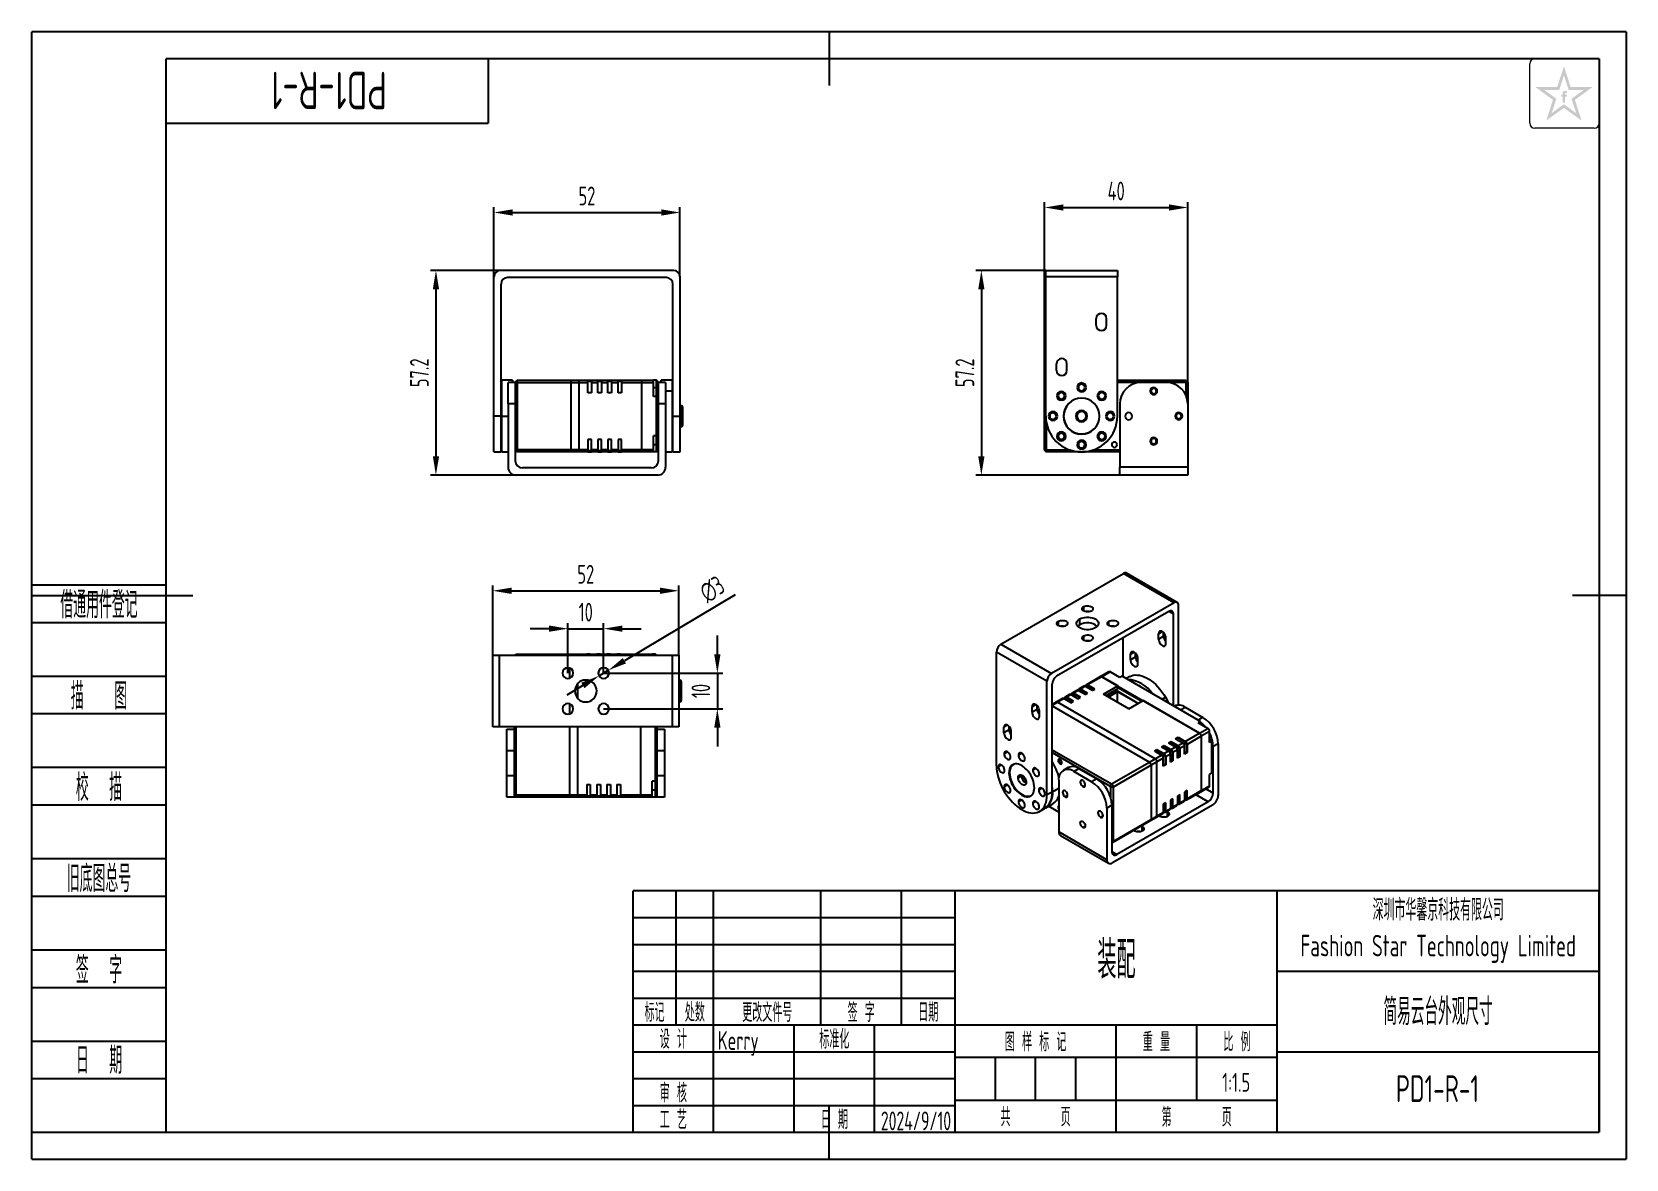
# Model space of a CAD drawing. Header units: inches. Extents: x -38 to 408, y -8 to 308.
import ezdxf
from ezdxf.enums import TextEntityAlignment as Align

# ---------------------------------------------------------------- set-up
doc = ezdxf.new("R2010")
doc.units = ezdxf.units.IN
doc.header["$LTSCALE"] = 1.5
doc.header["$MEASUREMENT"] = 0
for name, color, linetype in [('1轮廓实线层', 7, 'Continuous'), ('2细线层', 4, 'Continuous'), ('6文字层', 3, 'Continuous'), ('7标注层', 4, 'Continuous'), ('图框层', 7, 'Continuous')]:
    doc.layers.add(name, color=color, linetype=linetype)
doc.styles.add('PC_TEXTSTYLE', font='ISOCP.SHX', dxfattribs={"width": 0.707, "bigfont": 'GBCBIG.SHX'})
doc.styles.add('PC_TEXTSTYLE4', font='ISOCP.SHX', dxfattribs={"width": 0.707, "bigfont": 'GBCBIG.SHX'})
doc.dimstyles.new('GB_DIAMETER', dxfattribs={"dimtxt": 3.5, "dimasz": 3.5, "dimexe": 1, "dimexo": 0, "dimgap": 1.5, "dimtad": 1, "dimjust": 4, "dimdsep": 46, "dimtxsty": 'PC_TEXTSTYLE', "dimcen": 0, "dimclrd": 256, "dimclrt": 3, "dimadec": 0, "dimazin": 2, "dimtp": 0.1, "dimtm": 0.1, "dimtfac": 0.71, "dimtdec": 3, "dimtmove": 0, "dimatfit": 2, "dimfxl": 1, "dimtfill": 1, "dimarcsym": 0})
doc.dimstyles.new('GB_LINEAR', dxfattribs={"dimtxt": 3.5, "dimasz": 3.5, "dimexe": 1, "dimexo": 0, "dimgap": 1.5, "dimtad": 1, "dimdsep": 46, "dimtxsty": 'PC_TEXTSTYLE', "dimcen": 0, "dimclrd": 256, "dimclrt": 3, "dimadec": 0, "dimazin": 2, "dimtp": 0.1, "dimtm": 0.1, "dimtfac": 0.71, "dimtdec": 3, "dimtmove": 0, "dimatfit": 3, "dimfxl": 1, "dimtfill": 1, "dimarcsym": 0})

msp = doc.modelspace()

# ---------------------------------------------------------------- texts
at = {"layer": '6文字层', "insert": (355.5, 56.25), "char_height": 6, "width": 90, "attachment_point": 5, "style": 'PC_TEXTSTYLE4'}
msp.add_mtext('深圳市华馨京科技有限公司\\P\\pxsm1,qc;Fashion Star Technology Limited', dxfattribs=at)

# ---------------------------------------------------------------- blocks, each defined once
blk = doc.blocks.new('ZwmFrameMain_A4^_^无分区图框^_^landscape')
at = {"layer": '1轮廓实线层'}
for p, q in [((123.5, 205), (123.5, 195)), ((0, 0), (0, 200)), ((267, 200), (0, 200)), ((267, 200), (267, 0)), ((-25, 100), (5, 100)), ((272, 100), (262, 100)), ((123.5, -5), (123.5, 5)), ((0, 0), (267, 0))]:
    blk.add_line(p, q, dxfattribs=at)
at = {"layer": '2细线层'}
for p, q in [((-25, -5), (-25, 205)), ((272, 205), (-25, 205)), ((272, 205), (272, -5)), ((-25, -5), (272, -5))]:
    blk.add_line(p, q, dxfattribs=at)
blk = doc.blocks.new('ZwmFrameMain_标题栏1')
at = {"layer": '1轮廓实线层'}
for p, q in [((-180, 0), (-180, 45)), ((0, 45), (-180, 45)), ((-172, 20), (-172, 45)), ((-165, 20), (-165, 45)), ((-145, 20), (-145, 45)), ((-130, 20), (-130, 45)), ((-120, 0), (-120, 45)), ((0, 0), (0, 45)), ((-60, 30), (0, 30)), ((-180, 20), (-60, 20)), ((-165, 0), (-165, 20)), ((-150, 0), (-150, 20)), ((-135, 0), (-135, 20)), ((-60, 15), (0, 15)), ((-180, 0), (0, 0))]:
    blk.add_line(p, q, dxfattribs=at)
at = {"layer": '1轮廓实线层', "color": 7}
for p, q in [((-60, 0), (-60, 45)), ((-180, 25), (-120, 25))]:
    blk.add_line(p, q, dxfattribs=at)
at = {"layer": '2细线层'}
for p, q in [((-180, 40), (-120, 40)), ((-180, 35), (-120, 35)), ((-180, 30), (-120, 30)), ((-90, 0), (-90, 20)), ((-75, 6), (-75, 20)), ((-180, 15), (-120, 15)), ((-120, 14), (-60, 14)), ((-112.5, 6), (-112.5, 14)), ((-105, 6), (-105, 14)), ((-97.5, 6), (-97.5, 14)), ((-180, 10), (-120, 10)), ((-120, 6), (-60, 6)), ((-180, 5), (-120, 5))]:
    blk.add_line(p, q, dxfattribs=at)
at = {"layer": '6文字层', "style": 'PC_TEXTSTYLE', "width": 0.667}
for s, p in [('标记', (-176, 22.5)), ('处数', (-168.5, 22.5)), (' 更改文件号 ', (-155, 22.5)), (' 签 字 ', (-137.5, 22.5)), (' 日期 ', (-125, 22.5)), (' 设 计 ', (-172.5, 17.51)), (' 标准化 ', (-142.5, 17.51)), (' 图 样 标 记 ', (-105, 17)), (' 重 量 ', (-82.5, 17)), (' 比 例 ', (-67.5, 17)), (' 审 核 ', (-172.5, 7.5)), (' 工 艺 ', (-172.5, 2.5)), (' 日 期 ', (-142.5, 2.5)), ('共       页', (-105, 3)), ('第       页', (-75, 3))]:
    blk.add_text(s, height=3.5, dxfattribs=at).set_placement(p, align=Align.MIDDLE)
at = {"layer": '6文字层', "style": 'PC_TEXTSTYLE', "flags": 8}
for tag, height, width, p, p2 in [('企业名称', 5, 3.445461, (-54.29, 34.82), (-5.27, 34.82)), ('产品名称或材料标记', 7, 1.034456, (-113.46, 28.64), (-66.42, 28.64)), ('图样名称', 5, 3.480264, (-54.79, 19.98), (-5.27, 19.98)), ('标准化', 3.5, 1.756036, (-133.83, 15.37), (-120.75, 15.37)), ('审核', 3.5, 2.723972, (-163.99, 5.37), (-150.63, 5.37)), ('重量', 3.5, 2.448074, (-88.46, 7.54), (-76.55, 7.54)), ('比例', 3.5, 2.367734, (-73.35, 7.54), (-61.93, 7.54)), ('图样代号', 5, 3.489916, (-54.79, 5.63), (-5.52, 5.63)), ('工艺', 3.5, 2.851598, (-164.21, 0.37), (-150.89, 0.37)), ('日期', 3.5, 2.733185, (-133.83, 0.37), (-120.75, 0.37)), ('共几页', 3.5, 0.953151, (-108.58, 1.48), (-101.56, 1.48))]:
    blk.add_attdef(tag, text='', height=height, dxfattribs=dict(at, width=width)).set_placement(p, p2, align=Align.FIT)
at = {"layer": '6文字层', "style": 'PC_TEXTSTYLE', "width": 9.901758, "flags": 8}
blk.add_attdef('设计', text='', height=3.5, rotation=359.5768, dxfattribs=at).set_placement((-164.23, 15.37), (-150.37, 15.27), align=Align.FIT)
at = {"layer": '6文字层', "color": 3, "style": 'PC_TEXTSTYLE', "width": 0.96618, "flags": 8}
blk.add_attdef('第几页', text='', height=3.5, dxfattribs=at).set_placement((-78.29, 1.5), (-71.16, 1.5), align=Align.FIT)
at = {"layer": '6文字层', "color": 0, "style": 'PC_TEXTSTYLE', "width": 0.715273, "flags": 8}
blk.add_attdef('图纸张数', text='', height=3.5, dxfattribs=at).set_placement((-2.66, -3.87), (4.46, -3.87), align=Align.FIT)
blk = doc.blocks.new('ZwmFrameMain_图样代号')
at = {"layer": '2细线层', "linetype": 'Continuous'}
for p in [(60, 0), (0, -12)]:
    blk.add_line(p, (60, -12), dxfattribs=at)
at = {"layer": '6文字层', "style": 'PC_TEXTSTYLE', "width": 2.827942}
blk.add_attdef('图样代号', text='', height=7, rotation=180, dxfattribs=at).set_placement((58.24, -2.4), (2.35, -2.4), align=Align.FIT)
blk = doc.blocks.new('ZwmFrameMain_附加栏')
at = {"layer": '2细线层'}
for p, q in [((-25, 102), (0, 102)), ((-25, 95), (0, 95)), ((-25, 85), (0, 85)), ((-25, 78), (0, 78)), ((-25, 68), (0, 68)), ((-25, 61), (0, 61)), ((-25, 51), (0, 51)), ((-25, 44), (0, 44)), ((-25, 34), (0, 34)), ((-25, 27), (0, 27)), ((-25, 17), (0, 17)), ((-25, 10), (0, 10)), ((-25, 0), (0, 0))]:
    blk.add_line(p, q, dxfattribs=at)
at = {"layer": '6文字层', "color": 3, "style": 'PC_TEXTSTYLE'}
for s, width, p in [('借通用件登记', 0.667, (-12.5, 98.5)), ('描   图', 0.6667, (-12.5, 81.5)), ('校  描', 0.667, (-12.5, 64.5)), ('旧底图总号', 0.667, (-12.5, 47.5)), ('签  字', 0.667, (-12.5, 30.5)), ('日  期', 0.667, (-12.49, 13.6))]:
    blk.add_text(s, height=5, dxfattribs=dict(at, width=width)).set_placement(p, align=Align.MIDDLE)
at = {"layer": '6文字层', "style": 'PC_TEXTSTYLE'}
for tag, width, p, p2 in [('借通用件登记', 0.671328, (-23.44, 86.36), (-1.25, 86.36)), ('描图', 2.120922, (-23.44, 69.36), (-1.25, 69.36)), ('校图', 2.149976, (-23.75, 52.06), (-1.25, 52.06)), ('旧底图总号', 0.761452, (-22.84, 35.67), (-1.86, 35.67)), ('签字', 2.026939, (-23.14, 18.37), (-1.56, 18.37)), ('日期', 1.89999, (-22.84, 1.37), (-2.17, 1.37))]:
    blk.add_attdef(tag, text='', height=5, dxfattribs=dict(at, width=width)).set_placement(p, p2, align=Align.FIT)
blk = doc.blocks.new('*D25')
at = {"layer": '7标注层', "color": 0, "lineweight": -2}
for p, q in [((91.61, 239.03), (91.61, 258.53)), ((143.61, 239.03), (143.61, 258.53))]:
    blk.add_line(p, q, dxfattribs=at)
at = {"layer": '7标注层', "lineweight": -2}
blk.add_line((96.86, 257.03), (138.36, 257.03), dxfattribs=at)
at = {"layer": '7标注层'}
for points in [[(96.86, 257.91), (96.86, 256.16), (91.61, 257.03)], [(138.36, 256.16), (138.36, 257.91), (143.61, 257.03)]]:
    blk.add_solid(points, dxfattribs=at)
at = {"layer": 'Defpoints', "color": 0}
for p in [(143.61, 257.03), (91.61, 239.03), (143.61, 239.03)]:
    blk.add_point(p, dxfattribs=at)
at = {"layer": '7标注层', "color": 3, "insert": (117.61, 261.64), "char_height": 5.25, "attachment_point": 5, "style": 'PC_TEXTSTYLE', "bg_fill": 3, "box_fill_scale": 1.25, "bg_fill_color": 257, "bg_fill_transparency": 0}
blk.add_mtext('52', dxfattribs=at)
blk = doc.blocks.new('*D26')
at = {"layer": '7标注层', "color": 0, "lineweight": -2}
for p, q in [((93.41, 240.83), (73.91, 240.83)), ((97.79, 183.63), (73.91, 183.63))]:
    blk.add_line(p, q, dxfattribs=at)
at = {"layer": '7标注层', "lineweight": -2}
blk.add_line((75.41, 235.58), (75.41, 188.88), dxfattribs=at)
at = {"layer": '7标注层'}
for points in [[(76.29, 235.58), (74.54, 235.58), (75.41, 240.83)], [(74.54, 188.88), (76.29, 188.88), (75.41, 183.63)]]:
    blk.add_solid(points, dxfattribs=at)
at = {"layer": 'Defpoints', "color": 0}
for p in [(93.41, 240.83), (75.41, 183.63), (97.79, 183.63)]:
    blk.add_point(p, dxfattribs=at)
at = {"layer": '7标注层', "color": 3, "insert": (70.8, 212.23), "char_height": 5.25, "attachment_point": 5, "rotation": 90, "style": 'PC_TEXTSTYLE', "bg_fill": 3, "box_fill_scale": 1.25, "bg_fill_color": 257, "bg_fill_transparency": 0}
blk.add_mtext('57.2', dxfattribs=at)
blk = doc.blocks.new('*D27')
at = {"layer": '7标注层', "color": 0, "lineweight": -2}
for p, q in [((245.5, 209.43), (245.5, 259.93)), ((285.5, 209.43), (285.5, 259.93))]:
    blk.add_line(p, q, dxfattribs=at)
at = {"layer": '7标注层', "lineweight": -2}
blk.add_line((250.75, 258.43), (280.25, 258.43), dxfattribs=at)
at = {"layer": '7标注层'}
for points in [[(250.75, 259.3), (250.75, 257.55), (245.5, 258.43)], [(280.25, 257.55), (280.25, 259.3), (285.5, 258.43)]]:
    blk.add_solid(points, dxfattribs=at)
at = {"layer": 'Defpoints', "color": 0}
for p in [(285.5, 258.43), (245.5, 209.43), (285.5, 209.43)]:
    blk.add_point(p, dxfattribs=at)
at = {"layer": '7标注层', "color": 3, "insert": (265.5, 263.04), "char_height": 5.25, "attachment_point": 5, "style": 'PC_TEXTSTYLE', "bg_fill": 3, "box_fill_scale": 1.25, "bg_fill_color": 257, "bg_fill_transparency": 0}
blk.add_mtext('40', dxfattribs=at)
blk = doc.blocks.new('*D28')
at = {"layer": '7标注层', "color": 0, "lineweight": -2}
for p, q in [((245.82, 240.83), (226.32, 240.83)), ((266.5, 183.63), (226.32, 183.63))]:
    blk.add_line(p, q, dxfattribs=at)
at = {"layer": '7标注层', "lineweight": -2}
blk.add_line((227.82, 235.58), (227.82, 188.88), dxfattribs=at)
at = {"layer": '7标注层'}
for points in [[(228.7, 235.58), (226.95, 235.58), (227.82, 240.83)], [(226.95, 188.88), (228.7, 188.88), (227.82, 183.63)]]:
    blk.add_solid(points, dxfattribs=at)
at = {"layer": 'Defpoints', "color": 0}
for p in [(245.82, 240.83), (227.82, 183.63), (266.5, 183.63)]:
    blk.add_point(p, dxfattribs=at)
at = {"layer": '7标注层', "color": 3, "insert": (223.21, 212.23), "char_height": 5.25, "attachment_point": 5, "rotation": 90, "style": 'PC_TEXTSTYLE', "bg_fill": 3, "box_fill_scale": 1.25, "bg_fill_color": 257, "bg_fill_transparency": 0}
blk.add_mtext('57.2', dxfattribs=at)
blk = doc.blocks.new('*D29')
at = {"layer": '7标注层', "color": 0, "lineweight": -2}
for p, q in [((91.28, 133.32), (91.28, 152.82)), ((143.28, 133.32), (143.28, 152.82))]:
    blk.add_line(p, q, dxfattribs=at)
at = {"layer": '7标注层', "lineweight": -2}
blk.add_line((96.53, 151.32), (138.03, 151.32), dxfattribs=at)
at = {"layer": '7标注层'}
for points in [[(96.53, 152.2), (96.53, 150.45), (91.28, 151.32)], [(138.03, 150.45), (138.03, 152.2), (143.28, 151.32)]]:
    blk.add_solid(points, dxfattribs=at)
at = {"layer": 'Defpoints', "color": 0}
for p in [(143.28, 151.32), (91.28, 133.32), (143.28, 133.32)]:
    blk.add_point(p, dxfattribs=at)
at = {"layer": '7标注层', "color": 3, "insert": (117.28, 155.93), "char_height": 5.25, "attachment_point": 5, "style": 'PC_TEXTSTYLE', "bg_fill": 3, "box_fill_scale": 1.25, "bg_fill_color": 257, "bg_fill_transparency": 0}
blk.add_mtext('52', dxfattribs=at)
blk = doc.blocks.new('*D30')
at = {"layer": '7标注层', "lineweight": -2}
for p, q in [((158.99, 150.16), (128.08, 131.77)), ((116.48, 124.87), (111.97, 122.18)), ((120.99, 127.55), (123.57, 129.09))]:
    blk.add_line(p, q, dxfattribs=at)
at = {"layer": '7标注层'}
for points in [[(127.63, 132.52), (128.53, 131.02), (123.57, 129.09)], [(116.93, 124.11), (116.03, 125.62), (120.99, 127.55)]]:
    blk.add_solid(points, dxfattribs=at)
at = {"layer": 'Defpoints', "color": 0}
for p in [(120.99, 127.55), (123.57, 129.09)]:
    blk.add_point(p, dxfattribs=at)
at = {"layer": '7标注层', "color": 3, "insert": (152.62, 151.74), "char_height": 5.25, "attachment_point": 5, "rotation": 30.7579, "style": 'PC_TEXTSTYLE', "bg_fill": 3, "box_fill_scale": 1.25, "bg_fill_color": 257, "bg_fill_transparency": 0}
blk.add_mtext('∅3', dxfattribs=at)
blk = doc.blocks.new('*D31')
at = {"layer": '7标注层', "lineweight": -2}
for p, q in [((107.03, 140.73), (101.78, 140.73)), ((112.28, 140.73), (122.28, 140.73)), ((127.53, 140.73), (132.78, 140.73))]:
    blk.add_line(p, q, dxfattribs=at)
at = {"layer": '7标注层', "color": 0, "lineweight": -2}
for p, q in [((112.28, 128.32), (112.28, 142.23)), ((122.28, 128.32), (122.28, 142.23))]:
    blk.add_line(p, q, dxfattribs=at)
at = {"layer": '7标注层'}
for points in [[(107.03, 139.86), (107.03, 141.61), (112.28, 140.73)], [(127.53, 141.61), (127.53, 139.86), (122.28, 140.73)]]:
    blk.add_solid(points, dxfattribs=at)
at = {"layer": 'Defpoints', "color": 0}
for p in [(112.28, 128.32), (122.28, 128.32)]:
    blk.add_point(p, dxfattribs=at)
at = {"layer": '7标注层', "color": 3, "insert": (117.28, 145.35), "char_height": 5.25, "attachment_point": 5, "style": 'PC_TEXTSTYLE', "bg_fill": 3, "box_fill_scale": 1.25, "bg_fill_color": 257, "bg_fill_transparency": 0}
blk.add_mtext('10', dxfattribs=at)
at = {"layer": 'Defpoints', "color": 0}
blk.add_point((122.28, 140.73), dxfattribs=at)
blk = doc.blocks.new('*D32')
at = {"layer": '7标注层', "lineweight": -2}
for p, q in [((154.05, 133.57), (154.05, 138.82)), ((154.05, 128.32), (154.05, 118.32)), ((154.05, 113.07), (154.05, 107.82))]:
    blk.add_line(p, q, dxfattribs=at)
at = {"layer": '7标注层', "color": 0, "lineweight": -2}
for p, q in [((122.28, 128.32), (155.55, 128.32)), ((122.28, 118.32), (155.55, 118.32))]:
    blk.add_line(p, q, dxfattribs=at)
at = {"layer": '7标注层'}
for points in [[(153.18, 133.57), (154.93, 133.57), (154.05, 128.32)], [(154.93, 113.07), (153.18, 113.07), (154.05, 118.32)]]:
    blk.add_solid(points, dxfattribs=at)
at = {"layer": 'Defpoints', "color": 0}
for p in [(122.28, 128.32), (122.28, 118.32)]:
    blk.add_point(p, dxfattribs=at)
at = {"layer": '7标注层', "color": 3, "insert": (149.44, 123.32), "char_height": 5.25, "attachment_point": 5, "rotation": 90, "style": 'PC_TEXTSTYLE', "bg_fill": 3, "box_fill_scale": 1.25, "bg_fill_color": 257, "bg_fill_transparency": 0}
blk.add_mtext('10', dxfattribs=at)
at = {"layer": 'Defpoints', "color": 0}
blk.add_point((154.05, 118.32), dxfattribs=at)

# ---------------------------------------------------------------- hatches: boundary and pattern name
at = {"layer": '6文字层', "lineweight": 5}
h = msp.add_hatch(color=2, dxfattribs=at)
edge = h.paths.add_edge_path(flags=0)
edge.add_line((390.941, 289.386), (391.494, 289.386))
edge.add_line((391.494, 289.386), (391.494, 289.983))
edge.add_line((391.494, 289.983), (390.947, 289.983))
edge.add_line((390.947, 289.983), (390.947, 290.274))
edge.add_spline(control_points=[(390.947, 290.274), (390.947, 290.309), (390.945, 290.444), (391.209, 290.402), (391.375, 290.377), (391.469, 290.353), (391.507, 290.343)], knot_values=[0, 0, 0, 0, 1.4943482, 5.8188355, 8.4876202, 10.3632598, 10.3632598, 10.3632598, 10.3632598], degree=3, periodic=0)
edge.add_line((391.507, 290.343), (391.507, 290.954))
edge.add_spline(control_points=[(391.507, 290.954), (391.407, 290.978), (391.165, 291.035), (390.818, 291.065), (390.497, 290.92), (390.335, 290.717), (390.308, 290.564), (390.3, 290.52)], knot_values=[0, 0, 0, 0, 4.9341397, 11.9452686, 16.0265909, 21.3569295, 23.4510995, 23.4510995, 23.4510995, 23.4510995], degree=3, periodic=0)
edge.add_line((390.3, 290.52), (390.3, 289.983))
edge.add_line((390.3, 289.983), (389.899, 289.983))
edge.add_line((389.899, 289.983), (389.899, 289.386))
edge.add_line((389.899, 289.386), (390.304, 289.386))
edge.add_line((390.304, 289.386), (390.304, 287.72))
edge.add_line((390.304, 287.72), (390.941, 287.72))
edge.add_line((390.941, 287.72), (390.941, 289.386))
h.paths.add_polyline_path([(398.579, 292.066), (392.503, 292.066), (390.627, 297.862), (388.751, 292.066), (382.675, 292.066), (387.567, 288.499), (385.691, 282.719), (390.627, 286.253), (395.563, 282.719), (393.687, 288.499)])
h.paths.add_polyline_path([(392.746, 288.796), (394.051, 284.773), (390.627, 287.279), (387.203, 284.773), (388.508, 288.796), (385.073, 291.3), (389.317, 291.3), (390.627, 295.342), (391.937, 291.3), (396.181, 291.3)], flags=16)

# ---------------------------------------------------------------- linework, layer by layer
at = {"color": 7, "linetype": 'Continuous', "lineweight": 25}
for p, q in [((141.814, 240.832), (93.414, 240.832)), ((245.824, 239.032), (245.824, 240.832)), ((245.824, 240.832), (265.827, 240.832)), ((265.827, 240.832), (265.827, 239.032)), ((91.614, 200.133), (91.614, 239.032)), ((93.614, 200.133), (93.614, 237.032)), ((139.814, 238.832), (95.414, 238.832)), ((141.614, 200.133), (141.614, 237.032)), ((143.614, 200.133), (143.614, 239.032)), ((265.827, 239.032), (245.824, 239.032)), ((245.824, 200.133), (245.824, 239.032)), ((265.827, 200.133), (265.827, 239.032)), ((259.927, 225.482), (259.927, 227.382)), ((262.827, 225.482), (262.827, 227.382)), ((248.824, 212.882), (248.824, 214.782)), ((251.724, 212.882), (251.724, 214.782)), ((96.839, 210.133), (93.839, 210.133)), ((93.839, 200.133), (93.839, 210.133)), ((97.589, 209.514), (95.589, 209.514)), ((95.589, 203.514), (95.589, 209.514)), ((96.839, 210.133), (96.839, 209.514)), ((97.589, 209.633), (98.089, 210.133)), ((97.589, 209.633), (97.589, 209.433)), ((97.589, 209.433), (97.589, 205.912)), ((98.089, 209.433), (97.589, 209.433)), ((98.089, 210.133), (113.089, 210.133)), ((98.089, 209.433), (98.089, 190.833)), ((113.089, 209.433), (98.089, 209.433)), ((113.089, 210.133), (115.389, 210.133)), ((113.089, 210.133), (113.089, 209.433)), ((115.389, 209.433), (113.089, 209.433)), ((113.089, 209.433), (113.089, 190.833)), ((115.389, 209.433), (115.389, 210.133)), ((115.389, 210.133), (117.889, 210.133)), ((115.389, 190.833), (115.389, 209.433)), ((117.889, 209.433), (115.389, 209.433)), ((117.889, 209.433), (117.889, 210.133)), ((117.889, 210.133), (118.889, 210.133)), ((117.889, 209.883), (118.889, 209.883)), ((118.889, 209.783), (117.889, 209.783)), ((117.889, 206.633), (117.889, 209.433)), ((118.889, 210.133), (120.689, 210.133)), ((118.889, 210.133), (118.889, 209.433)), ((118.889, 209.433), (118.889, 206.633)), ((120.689, 209.433), (118.889, 209.433)), ((120.689, 209.433), (120.689, 210.133)), ((120.689, 210.133), (121.689, 210.133)), ((120.689, 209.883), (121.689, 209.883)), ((121.689, 209.783), (120.689, 209.783)), ((120.689, 206.633), (120.689, 209.433)), ((121.689, 210.133), (123.489, 210.133)), ((121.689, 210.133), (121.689, 209.433)), ((121.689, 209.433), (121.689, 206.633)), ((123.489, 209.433), (121.689, 209.433)), ((123.489, 209.433), (123.489, 210.133)), ((123.489, 210.133), (124.489, 210.133)), ((123.489, 209.883), (124.489, 209.883)), ((124.489, 209.783), (123.489, 209.783)), ((123.489, 206.633), (123.489, 209.433)), ((124.489, 210.133), (126.289, 210.133)), ((124.489, 210.133), (124.489, 209.433)), ((124.489, 209.433), (124.489, 206.633)), ((126.289, 209.433), (124.489, 209.433)), ((126.289, 209.433), (126.289, 210.133)), ((126.289, 210.133), (127.289, 210.133)), ((126.289, 209.883), (127.289, 209.883)), ((127.289, 209.783), (126.289, 209.783)), ((126.289, 206.633), (126.289, 209.433)), ((127.289, 210.133), (132.889, 210.133)), ((127.289, 210.133), (127.289, 209.433)), ((127.289, 209.433), (127.289, 206.633)), ((132.889, 209.433), (127.289, 209.433)), ((132.889, 210.133), (136.189, 210.133)), ((132.889, 210.133), (132.889, 209.433)), ((136.189, 209.433), (132.889, 209.433)), ((132.889, 209.433), (132.889, 190.833)), ((136.189, 209.433), (136.189, 210.133)), ((137.089, 210.133), (136.189, 210.133)), ((136.189, 205.633), (136.189, 209.433)), ((137.589, 209.633), (137.089, 210.133)), ((137.089, 208.133), (137.089, 210.133)), ((137.589, 209.43), (137.589, 209.633)), ((137.589, 203.514), (137.589, 209.514)), ((139.589, 209.514), (137.589, 209.514)), ((141.389, 210.133), (138.389, 210.133)), ((138.389, 209.514), (138.389, 210.133)), ((139.589, 209.514), (139.589, 203.514)), ((141.389, 210.133), (141.389, 207.204)), ((245.5, 190.833), (245.5, 209.433)), ((265.827, 210.133), (284.8, 210.133)), ((265.827, 209.633), (284.8, 209.633)), ((279.5, 209.514), (272.5, 209.514)), ((284.8, 209.633), (284.8, 210.133)), ((285, 209.433), (285, 205.912)), ((285.5, 209.433), (285, 209.433)), ((285.5, 209.433), (285.5, 203.514)), ((93.839, 205.133), (93.614, 205.133)), ((97.589, 205.912), (97.589, 203.514)), ((118.889, 206.633), (117.889, 206.633)), ((121.689, 206.633), (120.689, 206.633)), ((124.489, 206.633), (123.489, 206.633)), ((127.289, 206.633), (126.289, 206.633)), ((136.189, 208.133), (137.089, 208.133)), ((137.089, 205.633), (136.189, 205.633)), ((137.089, 208.133), (137.589, 208.133)), ((137.089, 194.633), (137.089, 205.633)), ((137.089, 205.633), (137.589, 205.133)), ((141.389, 207.204), (141.389, 190.133)), ((141.614, 205.133), (141.389, 205.133)), ((97.589, 203.514), (95.589, 203.514)), ((95.589, 203.514), (95.589, 185.833)), ((97.589, 203.514), (97.589, 187.633)), ((139.589, 203.514), (137.589, 203.514)), ((137.589, 187.633), (137.589, 203.514)), ((139.589, 203.514), (139.589, 185.833)), ((143.889, 203.133), (143.614, 203.133)), ((144.389, 200.133), (144.389, 202.633)), ((266.5, 203.514), (266.5, 185.833)), ((285.5, 203.514), (285.5, 185.833)), ((93.614, 200.133), (91.614, 200.133)), ((91.614, 190.131), (91.614, 200.133)), ((93.614, 190.131), (93.614, 200.133)), ((93.839, 190.133), (93.839, 200.133)), ((141.614, 200.133), (143.614, 200.133)), ((141.614, 190.131), (141.614, 200.133)), ((143.614, 190.131), (143.614, 200.133)), ((143.614, 197.133), (143.889, 197.133)), ((143.889, 200.133), (144.389, 200.133)), ((144.389, 197.633), (144.389, 200.133)), ((246, 190.833), (246, 198.261)), ((93.614, 195.133), (93.839, 195.133)), ((118.889, 193.633), (117.889, 193.633)), ((117.889, 193.633), (117.889, 190.833)), ((118.889, 190.833), (118.889, 193.633)), ((121.689, 193.633), (120.689, 193.633)), ((120.689, 193.633), (120.689, 190.833)), ((121.689, 190.833), (121.689, 193.633)), ((124.489, 193.633), (123.489, 193.633)), ((123.489, 193.633), (123.489, 190.833)), ((124.489, 190.833), (124.489, 193.633)), ((127.289, 193.633), (126.289, 193.633)), ((126.289, 193.633), (126.289, 190.833)), ((127.289, 190.833), (127.289, 193.633)), ((137.089, 194.633), (136.189, 194.633)), ((136.189, 190.833), (136.189, 194.633)), ((137.089, 192.133), (136.189, 192.133)), ((137.589, 195.133), (137.089, 194.633)), ((137.589, 192.133), (137.089, 192.133)), ((137.089, 190.133), (137.089, 192.133)), ((141.389, 195.133), (141.614, 195.133)), ((91.614, 190.131), (93.614, 190.131)), ((93.839, 190.133), (95.589, 190.133)), ((97.589, 190.833), (98.089, 190.833)), ((98.089, 190.133), (97.589, 190.633)), ((98.089, 190.833), (113.089, 190.833)), ((113.089, 190.133), (98.089, 190.133)), ((113.089, 190.833), (115.389, 190.833)), ((113.089, 190.833), (113.089, 190.133)), ((115.389, 190.133), (113.089, 190.133)), ((115.389, 190.133), (115.389, 190.833)), ((115.389, 190.833), (117.889, 190.833)), ((117.889, 190.133), (115.389, 190.133)), ((117.889, 190.833), (117.889, 190.133)), ((117.889, 190.483), (118.889, 190.483)), ((118.889, 190.383), (117.889, 190.383)), ((117.889, 190.133), (118.889, 190.133)), ((118.889, 190.833), (120.689, 190.833)), ((118.889, 190.133), (118.889, 190.833)), ((120.689, 190.133), (118.889, 190.133)), ((120.689, 190.833), (120.689, 190.133)), ((120.689, 190.483), (121.689, 190.483)), ((121.689, 190.383), (120.689, 190.383)), ((120.689, 190.133), (121.689, 190.133)), ((121.689, 190.833), (123.489, 190.833)), ((121.689, 190.133), (121.689, 190.833)), ((123.489, 190.133), (121.689, 190.133)), ((123.489, 190.833), (123.489, 190.133)), ((123.489, 190.483), (124.489, 190.483)), ((124.489, 190.383), (123.489, 190.383)), ((123.489, 190.133), (124.489, 190.133)), ((124.489, 190.833), (126.289, 190.833)), ((124.489, 190.133), (124.489, 190.833)), ((126.289, 190.133), (124.489, 190.133)), ((126.289, 190.833), (126.289, 190.133)), ((126.289, 190.483), (127.289, 190.483)), ((127.289, 190.383), (126.289, 190.383)), ((126.289, 190.133), (127.289, 190.133)), ((127.289, 190.833), (132.889, 190.833)), ((127.289, 190.133), (127.289, 190.833)), ((132.889, 190.133), (127.289, 190.133)), ((132.889, 190.833), (136.189, 190.833)), ((132.889, 190.833), (132.889, 190.133)), ((136.189, 190.133), (132.889, 190.133)), ((136.189, 190.133), (136.189, 190.833)), ((137.089, 190.133), (136.189, 190.133)), ((137.089, 190.133), (137.589, 190.633)), ((139.589, 190.133), (141.389, 190.133)), ((141.614, 190.131), (143.614, 190.131)), ((245.5, 190.833), (246, 190.833)), ((252.697, 190.633), (246.2, 190.633)), ((255.639, 190.133), (246.2, 190.133)), ((266.5, 190.133), (256.012, 190.133)), ((266.5, 190.633), (258.953, 190.633)), ((137.389, 183.633), (97.789, 183.633)), ((135.589, 185.633), (99.589, 185.633)), ((285.5, 185.833), (266.5, 185.833)), ((266.5, 183.633), (266.5, 185.833)), ((285.5, 183.633), (266.5, 183.633)), ((285.5, 185.833), (285.5, 183.633)), ((233.294, 136.397), (267.518, 156.154)), ((281.662, 147.989), (267.518, 156.154)), ((282.562, 148.078), (268.418, 156.243)), ((281.662, 147.989), (247.438, 128.232)), ((282.935, 119.362), (282.935, 147.254)), ((280.248, 145.539), (248.853, 127.415)), ((255.321, 141.805), (255.321, 143.438)), ((281.521, 119.145), (281.521, 144.804)), ((267.376, 138.108), (267.376, 127.311)), ((277.349, 137.782), (277.349, 139.333)), ((277.349, 137.782), (278.763, 138.598)), ((278.763, 138.598), (278.763, 139.612)), ((279.4, 136.598), (279.4, 138.149)), ((246.166, 126.027), (232.021, 134.193)), ((232.021, 102.43), (232.021, 134.193)), ((233.294, 136.397), (247.438, 128.232)), ((270.912, 132.842), (270.912, 133.856)), ((91.279, 113.317), (91.279, 133.32)), ((91.279, 133.32), (93.079, 133.32)), ((93.079, 133.32), (93.079, 113.317)), ((93.079, 133.32), (141.479, 133.32)), ((97.431, 133.32), (97.754, 133.643)), ((97.754, 133.643), (112.754, 133.643)), ((112.754, 133.643), (115.054, 133.643)), ((112.754, 133.643), (112.754, 133.32)), ((112.754, 129.741), (112.754, 126.896)), ((115.054, 133.32), (115.054, 133.643)), ((115.054, 133.643), (117.554, 133.643)), ((117.554, 133.643), (117.554, 133.32)), ((118.554, 133.643), (117.554, 133.643)), ((118.554, 133.393), (117.554, 133.393)), ((117.554, 133.393), (118.554, 133.393)), ((118.554, 133.643), (120.354, 133.643)), ((118.554, 133.32), (118.554, 133.643)), ((120.354, 133.643), (120.354, 133.32)), ((121.354, 133.643), (120.354, 133.643)), ((121.354, 133.393), (120.354, 133.393)), ((120.354, 133.393), (121.354, 133.393)), ((121.354, 133.643), (123.154, 133.643)), ((121.354, 133.32), (121.354, 133.643)), ((123.154, 133.643), (123.154, 133.32)), ((124.154, 133.643), (123.154, 133.643)), ((124.154, 133.393), (123.154, 133.393)), ((123.154, 133.393), (124.154, 133.393)), ((124.154, 133.643), (125.954, 133.643)), ((124.154, 133.32), (124.154, 133.643)), ((125.954, 133.643), (125.954, 133.32)), ((126.954, 133.643), (125.954, 133.643)), ((126.954, 133.393), (125.954, 133.393)), ((125.954, 133.393), (126.954, 133.393)), ((126.954, 133.643), (132.554, 133.643)), ((126.954, 133.32), (126.954, 133.643)), ((132.554, 133.643), (135.854, 133.643)), ((132.554, 133.643), (132.554, 133.32)), ((135.854, 133.32), (135.854, 133.643)), ((136.754, 133.643), (135.854, 133.643)), ((137.077, 133.32), (136.754, 133.643)), ((136.754, 133.32), (136.754, 133.643)), ((141.479, 113.317), (141.479, 133.32)), ((141.479, 133.32), (143.279, 133.32)), ((143.279, 133.32), (143.279, 113.317)), ((269.498, 132.026), (269.498, 133.577)), ((269.498, 132.026), (270.912, 132.842)), ((271.548, 130.842), (271.548, 132.393)), ((115.054, 121.232), (115.054, 125.404)), ((143.554, 126.318), (143.279, 126.318)), ((143.554, 120.318), (143.554, 126.318)), ((144.054, 120.818), (144.054, 125.818)), ((246.166, 94.264), (246.166, 126.027)), ((247.58, 95.081), (247.58, 125.21)), ((257.216, 124.948), (256.693, 124.646)), ((261.123, 127.325), (257.164, 125.039)), ((259.317, 123.759), (257.266, 124.943)), ((261.473, 127.29), (257.513, 125.004)), ((259.493, 123.861), (257.513, 125.004)), ((263.457, 128.672), (261.123, 127.325)), ((263.807, 128.637), (261.473, 127.29)), ((261.473, 127.29), (288.768, 111.533)), ((265.93, 124.717), (261.473, 127.29)), ((266.494, 127.086), (263.807, 128.637)), ((267.13, 127.453), (266.494, 127.086)), ((289.05, 114.799), (267.13, 127.453)), ((269.29, 127.326), (268.32, 126.766)), ((143.554, 120.318), (143.279, 120.318)), ((250.517, 121.201), (248.749, 120.181)), ((250.867, 121.167), (249.099, 120.146)), ((251.276, 121.519), (250.754, 121.217)), ((252.847, 120.024), (250.867, 121.167)), ((252.497, 122.344), (251.224, 121.61)), ((253.377, 120.33), (251.326, 121.514)), ((252.847, 122.31), (251.574, 121.575)), ((253.554, 120.432), (251.574, 121.575)), ((253.256, 122.662), (252.734, 122.36)), ((254.826, 121.167), (252.847, 122.31)), ((252.847, 120.024), (253.554, 120.432)), ((254.476, 123.487), (253.204, 122.753)), ((255.357, 121.473), (253.306, 122.657)), ((254.826, 123.453), (253.554, 122.718)), ((255.534, 121.575), (253.554, 122.718)), ((255.236, 123.805), (254.713, 123.503)), ((256.806, 122.31), (254.826, 123.453)), ((254.826, 121.167), (255.534, 121.575)), ((256.456, 124.63), (255.184, 123.896)), ((257.337, 122.616), (255.286, 123.8)), ((256.806, 124.596), (255.534, 123.861)), ((257.513, 122.718), (255.534, 123.861)), ((258.786, 123.453), (256.806, 124.596)), ((256.806, 122.31), (257.513, 122.718)), ((258.786, 123.453), (259.493, 123.861)), ((261.97, 122.431), (265.93, 124.717)), ((269.041, 118.349), (261.97, 122.431)), ((262.544, 122.1), (265.93, 124.055)), ((265.824, 123.226), (263.209, 121.716)), ((265.824, 123.063), (263.35, 121.634)), ((264.09, 122.992), (264.09, 122.225)), ((271.656, 119.859), (265.824, 123.226)), ((271.515, 119.777), (265.824, 123.063)), ((265.824, 120.206), (265.824, 123.063)), ((265.93, 124.055), (265.93, 124.717)), ((272.781, 120.508), (265.93, 124.463)), ((265.93, 124.3), (272.64, 120.426)), ((269.041, 118.349), (273.001, 120.635)), ((288.768, 111.533), (273.001, 120.635)), ((112.754, 119.741), (112.754, 116.896)), ((241.994, 117.371), (241.994, 118.923)), ((243.408, 118.188), (241.994, 117.371)), ((243.408, 118.188), (243.408, 119.202)), ((244.044, 117.465), (243.669, 117.248)), ((244.044, 116.188), (244.044, 117.739)), ((248.749, 120.181), (247.58, 119.506)), ((247.58, 119.145), (274.767, 103.451)), ((276.393, 104.39), (249.099, 120.146)), ((281.808, 119.081), (281.72, 119.03)), ((284.808, 118.784), (289.758, 115.926)), ((93.079, 113.317), (91.279, 113.317)), ((141.479, 113.317), (93.079, 113.317)), ((95.254, 106.643), (95.254, 112.643)), ((95.254, 112.643), (97.254, 112.643)), ((97.254, 113.317), (97.254, 94.343)), ((97.754, 113.317), (97.754, 94.343)), ((112.754, 113.317), (112.754, 94.343)), ((115.054, 94.343), (115.054, 113.317)), ((132.554, 113.317), (132.554, 94.343)), ((136.754, 98.143), (136.754, 113.317)), ((137.254, 98.643), (137.254, 113.317)), ((137.254, 112.643), (139.254, 112.643)), ((139.254, 112.643), (139.254, 106.643)), ((143.279, 113.317), (141.479, 113.317)), ((234.142, 111.615), (234.142, 113.167)), ((235.557, 112.432), (234.142, 111.615)), ((235.557, 112.432), (235.557, 113.446)), ((236.193, 110.432), (236.193, 111.983)), ((284.808, 109.247), (288.768, 111.533)), ((289.05, 114.799), (288.414, 114.431)), ((291.101, 112.88), (288.414, 114.431)), ((288.768, 111.533), (291.101, 112.88)), ((289.05, 114.064), (289.05, 114.799)), ((291.596, 112.023), (289.263, 110.676)), ((291.596, 108.92), (291.596, 112.023)), ((276.181, 106.553), (276.888, 106.961)), ((276.888, 106.961), (278.868, 105.818)), ((276.888, 106.757), (276.888, 106.961)), ((278.161, 107.696), (278.868, 108.104)), ((278.161, 107.696), (280.141, 106.553)), ((278.338, 107.594), (278.868, 107.9)), ((278.868, 108.104), (280.848, 106.961)), ((278.868, 107.9), (278.868, 108.104)), ((278.868, 107.9), (281.095, 106.614)), ((280.141, 108.839), (280.848, 109.247)), ((280.141, 108.839), (282.121, 107.696)), ((280.318, 108.737), (280.848, 109.043)), ((280.848, 109.247), (282.828, 108.104)), ((280.848, 109.043), (280.848, 109.247)), ((280.848, 109.043), (283.075, 107.757)), ((280.848, 106.961), (282.121, 107.696)), ((282.121, 109.982), (282.828, 110.39)), ((282.121, 109.982), (284.101, 108.839)), ((282.298, 109.88), (282.828, 110.186)), ((282.828, 110.39), (284.808, 109.247)), ((282.828, 110.186), (282.828, 110.39)), ((282.828, 110.186), (285.055, 108.9)), ((282.828, 108.104), (284.101, 108.839)), ((283.146, 107.635), (283.146, 105.063)), ((284.596, 107.982), (283.323, 107.247)), ((283.323, 107.247), (283.323, 104.961)), ((284.596, 105.695), (284.596, 107.982)), ((285.126, 108.778), (285.126, 106.206)), ((289.263, 110.676), (285.303, 108.39)), ((285.303, 108.39), (285.303, 106.104)), ((289.263, 110.676), (289.263, 95.488)), ((292.232, 109.287), (291.596, 109.655)), ((292.232, 109.287), (291.596, 108.92)), ((292.232, 100.306), (292.232, 109.287)), ((294, 108.578), (292.586, 107.762)), ((292.586, 94.794), (292.586, 107.762)), ((294, 108.578), (294, 94.14)), ((95.254, 106.643), (97.254, 106.643)), ((95.254, 99.643), (95.254, 106.643)), ((137.254, 106.643), (139.254, 106.643)), ((139.254, 106.643), (139.254, 99.643)), ((236.844, 102.822), (236.753, 102.769)), ((247.58, 106.899), (264.16, 97.328)), ((247.58, 106.083), (263.807, 96.715)), ((249.488, 104.002), (249.276, 103.879)), ((264.16, 97.328), (274.767, 103.451)), ((275.262, 102.593), (264.655, 96.47)), ((274.767, 103.451), (276.393, 104.39)), ((276.888, 103.532), (275.262, 102.593)), ((275.262, 102.593), (275.262, 87.406)), ((276.181, 106.553), (278.161, 105.41)), ((276.358, 106.451), (276.888, 106.757)), ((276.393, 104.39), (278.161, 105.41)), ((276.888, 106.757), (279.116, 105.471)), ((278.656, 104.553), (276.888, 103.532)), ((276.888, 88.345), (276.888, 103.532)), ((278.656, 102.266), (278.656, 104.553)), ((279.186, 102.777), (278.656, 102.471)), ((279.363, 102.675), (278.656, 102.266)), ((278.868, 105.818), (280.141, 106.553)), ((279.186, 105.349), (279.186, 102.777)), ((279.186, 102.777), (279.363, 102.675)), ((280.636, 105.696), (279.363, 104.961)), ((279.363, 104.961), (279.363, 102.675)), ((280.636, 103.409), (280.636, 105.696)), ((281.166, 103.92), (280.636, 103.614)), ((281.343, 103.818), (280.636, 103.409)), ((281.166, 106.492), (281.166, 103.92)), ((281.166, 103.92), (281.343, 103.818)), ((282.616, 106.839), (281.343, 106.104)), ((281.343, 106.104), (281.343, 103.818)), ((282.616, 104.552), (282.616, 106.839)), ((283.146, 105.063), (282.616, 104.757)), ((283.323, 104.961), (282.616, 104.552)), ((283.146, 105.063), (283.323, 104.961)), ((285.126, 106.206), (284.596, 105.899)), ((285.303, 106.104), (284.596, 105.695)), ((285.126, 106.206), (285.303, 106.104)), ((97.254, 99.643), (95.254, 99.643)), ((95.254, 93.643), (95.254, 99.643)), ((136.754, 98.143), (135.854, 98.143)), ((135.854, 94.343), (135.854, 98.143)), ((137.254, 98.643), (136.754, 98.143)), ((139.254, 99.643), (137.254, 99.643)), ((137.254, 93.643), (137.254, 98.643)), ((139.254, 99.643), (139.254, 93.643)), ((238.121, 99.092), (239.005, 99.602)), ((239.005, 99.602), (239.028, 99.849)), ((249.452, 98.373), (249.452, 83.935)), ((252.11, 101.936), (250.695, 101.12)), ((253.695, 100.823), (255.109, 101.639)), ((258.645, 97.966), (253.695, 100.823)), ((255.109, 101.639), (260.059, 98.782)), ((260.059, 98.782), (258.645, 97.966)), ((292.232, 100.306), (291.596, 99.938)), ((291.596, 96.835), (291.596, 99.938)), ((97.254, 93.643), (95.254, 93.643)), ((97.254, 94.343), (97.754, 94.343)), ((97.254, 94.343), (97.254, 94.143)), ((97.254, 94.143), (97.254, 93.643)), ((97.754, 93.643), (97.254, 94.143)), ((97.754, 93.643), (97.254, 93.643)), ((97.754, 94.343), (112.754, 94.343)), ((112.754, 93.643), (97.754, 93.643)), ((112.754, 93.643), (99.254, 93.643)), ((112.754, 94.343), (115.054, 94.343)), ((112.754, 94.343), (112.754, 93.643)), ((115.054, 93.643), (112.754, 93.643)), ((115.054, 93.643), (115.054, 94.343)), ((115.054, 94.343), (117.554, 94.343)), ((117.554, 93.643), (115.054, 93.643)), ((117.554, 97.143), (118.554, 97.143)), ((117.554, 97.143), (117.554, 94.343)), ((117.554, 93.643), (117.554, 94.343)), ((117.554, 93.993), (118.554, 93.993)), ((118.554, 93.893), (117.554, 93.893)), ((118.554, 93.643), (117.554, 93.643)), ((118.554, 97.143), (118.554, 94.343)), ((118.554, 94.343), (120.354, 94.343)), ((118.554, 94.343), (118.554, 93.643)), ((120.354, 93.643), (118.554, 93.643)), ((120.354, 97.143), (121.354, 97.143)), ((120.354, 97.143), (120.354, 94.343)), ((120.354, 93.643), (120.354, 94.343)), ((120.354, 93.993), (121.354, 93.993)), ((121.354, 93.893), (120.354, 93.893)), ((121.354, 93.643), (120.354, 93.643)), ((121.354, 97.143), (121.354, 94.343)), ((121.354, 94.343), (123.154, 94.343)), ((121.354, 94.343), (121.354, 93.643)), ((123.154, 93.643), (121.354, 93.643)), ((123.154, 97.143), (124.154, 97.143)), ((123.154, 97.143), (123.154, 94.343)), ((123.154, 93.643), (123.154, 94.343)), ((123.154, 93.993), (124.154, 93.993)), ((124.154, 93.893), (123.154, 93.893)), ((124.154, 93.643), (123.154, 93.643)), ((124.154, 97.143), (124.154, 94.343)), ((124.154, 94.343), (125.954, 94.343)), ((124.154, 94.343), (124.154, 93.643)), ((125.954, 93.643), (124.154, 93.643)), ((125.954, 97.143), (126.954, 97.143)), ((125.954, 97.143), (125.954, 94.343)), ((125.954, 93.643), (125.954, 94.343)), ((125.954, 93.993), (126.954, 93.993)), ((126.954, 93.893), (125.954, 93.893)), ((126.954, 93.643), (125.954, 93.643)), ((126.954, 97.143), (126.954, 94.343)), ((126.954, 94.343), (132.554, 94.343)), ((126.954, 94.343), (126.954, 93.643)), ((132.554, 93.643), (126.954, 93.643)), ((132.554, 94.343), (135.854, 94.343)), ((132.554, 94.343), (132.554, 93.643)), ((135.854, 93.643), (132.554, 93.643)), ((136.754, 95.643), (135.854, 95.643)), ((135.854, 93.643), (135.854, 94.343)), ((136.754, 93.643), (135.854, 93.643)), ((137.254, 95.643), (136.754, 95.643)), ((136.754, 93.643), (136.754, 95.643)), ((136.754, 93.643), (137.254, 94.143)), ((137.254, 93.643), (136.754, 93.643)), ((139.254, 93.643), (137.254, 93.643)), ((241.752, 94.108), (241.843, 94.161)), ((247.58, 95.081), (246.166, 94.264)), ((263.807, 96.715), (264.16, 97.328)), ((264.655, 96.47), (263.948, 96.47)), ((263.948, 96.47), (263.948, 93.596)), ((264.655, 96.47), (264.655, 81.283)), ((283.323, 94.346), (282.616, 93.937)), ((282.616, 93.937), (282.616, 91.651)), ((283.146, 91.876), (283.146, 94.244)), ((283.323, 92.059), (283.323, 94.346)), ((285.303, 95.489), (284.596, 95.08)), ((284.596, 95.08), (284.596, 92.794)), ((285.126, 93.019), (285.126, 95.387)), ((285.158, 92.882), (289.118, 95.168)), ((285.303, 93.202), (285.303, 95.489)), ((285.303, 93.202), (289.263, 95.488)), ((289.118, 95.168), (291.451, 96.515)), ((289.263, 95.488), (291.596, 96.835)), ((244.094, 89.685), (245.508, 90.501)), ((245.666, 90.595), (247.788, 91.819)), ((249.452, 89.488), (246.6, 91.134)), ((249.452, 89.488), (246.601, 91.134)), ((264.302, 91.433), (262.887, 90.617)), ((262.887, 90.617), (262.887, 76.179)), ((264.302, 91.433), (264.302, 78.466)), ((292.445, 91.446), (264.443, 75.281)), ((291.172, 92.344), (265.716, 77.649)), ((276.888, 88.345), (278.656, 89.365)), ((278.643, 89.242), (279.166, 89.544)), ((279.363, 92.06), (278.656, 91.651)), ((278.656, 91.651), (278.656, 89.365)), ((279.186, 89.59), (279.186, 91.958)), ((279.218, 89.453), (280.491, 90.188)), ((279.363, 89.773), (279.363, 92.06)), ((279.363, 89.773), (280.636, 90.508)), ((280.623, 90.385), (281.145, 90.687)), ((281.343, 93.203), (280.636, 92.794)), ((280.636, 92.794), (280.636, 90.508)), ((281.166, 90.733), (281.166, 93.101)), ((281.198, 90.596), (282.471, 91.331)), ((281.343, 90.916), (281.343, 93.203)), ((281.343, 90.916), (282.616, 91.651)), ((282.603, 91.528), (283.125, 91.83)), ((283.178, 91.739), (284.451, 92.474)), ((283.323, 92.059), (284.596, 92.794)), ((284.583, 92.671), (285.105, 92.973)), ((264.51, 80.962), (275.117, 87.085)), ((264.655, 81.283), (275.262, 87.406)), ((275.117, 87.085), (276.743, 88.024)), ((275.262, 87.406), (276.888, 88.345)), ((276.743, 88.024), (278.511, 89.045)), ((262.887, 76.179), (249.452, 83.935)), ((249.908, 82.928), (263.343, 75.172))]:
    msp.add_line(p, q, dxfattribs=at)
at = {"color": 1, "linetype": 'Continuous', "lineweight": 25}
for p, q in [((245.824, 209.433), (245.5, 209.433)), ((139.589, 207.204), (141.389, 207.204)), ((141.614, 203.669), (141.389, 203.669)), ((143.889, 200.133), (143.889, 203.133)), ((257.118, 201.076), (256.875, 200.899)), ((93.614, 200.133), (93.839, 200.133)), ((93.839, 200.133), (95.589, 200.133)), ((143.889, 200.133), (143.614, 200.133)), ((143.889, 197.133), (143.889, 200.133)), ((254.533, 199.19), (254.775, 199.367)), ((249.346, 141.581), (249.346, 142.805)), ((256.417, 145.663), (256.417, 146.887)), ((263.489, 141.581), (263.489, 142.805)), ((281.521, 144.804), (280.248, 145.539)), ((256.417, 137.499), (256.417, 138.723)), ((277.349, 139.333), (278.375, 139.925)), ((269.498, 133.577), (270.523, 134.169)), ((257.266, 124.943), (256.73, 124.633)), ((251.326, 121.514), (250.79, 121.204)), ((253.306, 122.657), (252.77, 122.347)), ((255.286, 123.8), (254.75, 123.49)), ((278.32, 120.993), (279.29, 121.553)), ((243.019, 119.515), (241.994, 118.923)), ((244.044, 117.228), (243.773, 117.072)), ((249.099, 120.146), (247.58, 119.269)), ((283.478, 118.016), (284.808, 118.784)), ((289.758, 115.926), (288.427, 115.159)), ((235.168, 113.759), (234.142, 113.167)), ((282.434, 107.387), (283.075, 107.757)), ((283.146, 107.635), (282.504, 107.264)), ((284.414, 108.53), (285.055, 108.9)), ((285.126, 108.778), (284.484, 108.407)), ((233.437, 102.633), (232.553, 102.123)), ((235.093, 106.296), (234.209, 105.785)), ((239.093, 105.9), (238.209, 105.389)), ((249.508, 103.824), (249.95, 104.08)), ((278.474, 105.101), (279.116, 105.471)), ((279.186, 105.349), (278.545, 104.978)), ((280.454, 106.244), (281.095, 106.614)), ((281.166, 106.492), (280.524, 106.121)), ((235.717, 100.5), (235.54, 100.398)), ((239.219, 98.715), (239.677, 98.915)), ((239.677, 98.915), (239.946, 99.071)), ((243.093, 101.677), (242.209, 101.167)), ((235.093, 97.058), (234.209, 96.547)), ((244.75, 96.102), (243.866, 95.591)), ((247.738, 95.173), (249.452, 96.163)), ((251.22, 93.775), (251.927, 94.183)), ((256.17, 96.633), (256.877, 97.041)), ((291.172, 92.344), (287.699, 94.349)), ((292.586, 94.794), (290.528, 95.982)), ((239.093, 92.835), (238.209, 92.325)), ((243.093, 92.439), (242.209, 91.929)), ((249.276, 90.814), (249.452, 90.916)), ((278.65, 89.28), (279.186, 89.59)), ((279.858, 88.262), (279.858, 89.487)), ((280.63, 90.423), (281.166, 90.733)), ((282.61, 91.566), (283.146, 91.876)), ((284.59, 92.709), (285.126, 93.019)), ((256.877, 85.61), (256.17, 85.202)), ((261.12, 88.06), (261.827, 88.468)), ((272.787, 84.18), (272.787, 85.405)), ((264.302, 81.283), (264.655, 81.283)), ((264.302, 78.465), (265.716, 77.649))]:
    msp.add_line(p, q, dxfattribs=at)
at = {"color": 7, "linetype": 'Continuous', "lineweight": 25, "flags": 128}
for points in [[(246.2, 190.633), (246.2, 190.353), (246.2, 190.133)], [(256.417, 146.887), (256.702, 147.016), (257.032, 147.102), (257.388, 147.139), (257.749, 147.127), (258.094, 147.065), (258.403, 146.957), (258.659, 146.809), (258.846, 146.63), (258.954, 146.431), (258.975, 146.223), (258.91, 146.017), (258.762, 145.827), (258.539, 145.663)], [(251.468, 141.581), (251.183, 141.452), (250.853, 141.366), (250.498, 141.329), (250.137, 141.341), (249.791, 141.403), (249.482, 141.511), (249.226, 141.659), (249.039, 141.838), (248.932, 142.037), (248.91, 142.245), (248.975, 142.451), (249.123, 142.641), (249.346, 142.805)], [(249.346, 142.805), (249.631, 142.934), (249.961, 143.02), (250.316, 143.057), (250.677, 143.045), (251.023, 142.983), (251.332, 142.875), (251.588, 142.727), (251.775, 142.548), (251.882, 142.349), (251.904, 142.141), (251.839, 141.935), (251.691, 141.745), (251.468, 141.581)], [(259.635, 140.948), (259.228, 140.751), (258.767, 140.597), (258.268, 140.492), (257.744, 140.439), (257.212, 140.439), (256.689, 140.492), (256.189, 140.597), (255.729, 140.751), (255.321, 140.948), (254.98, 141.183), (254.714, 141.449), (254.532, 141.737), (254.44, 142.039), (254.44, 142.346), (254.532, 142.649), (254.714, 142.937), (254.98, 143.203), (255.321, 143.438)], [(255.321, 143.438), (255.729, 143.635), (256.189, 143.789), (256.689, 143.894), (257.212, 143.947), (257.744, 143.947), (258.268, 143.894), (258.767, 143.789), (259.228, 143.635), (259.635, 143.438), (259.977, 143.203), (260.242, 142.937), (260.424, 142.649), (260.517, 142.346), (260.517, 142.039), (260.424, 141.737), (260.242, 141.449), (259.977, 141.183), (259.635, 140.948)], [(258.539, 145.663), (258.254, 145.534), (257.924, 145.448), (257.569, 145.411), (257.208, 145.423), (256.863, 145.485), (256.553, 145.593), (256.297, 145.741), (256.11, 145.92), (256.003, 146.119), (255.981, 146.327), (256.046, 146.533), (256.194, 146.723), (256.417, 146.887)], [(265.61, 141.581), (265.325, 141.452), (264.995, 141.366), (264.64, 141.329), (264.279, 141.341), (263.934, 141.403), (263.624, 141.511), (263.368, 141.659), (263.181, 141.838), (263.074, 142.037), (263.052, 142.245), (263.117, 142.451), (263.266, 142.641), (263.489, 142.805)], [(263.489, 142.805), (263.773, 142.934), (264.103, 143.02), (264.459, 143.057), (264.82, 143.045), (265.165, 142.983), (265.474, 142.875), (265.73, 142.727), (265.917, 142.548), (266.025, 142.349), (266.046, 142.141), (265.981, 141.935), (265.833, 141.745), (265.61, 141.581)], [(254.776, 141.376), (254.98, 141.57), (255.321, 141.805)], [(258.539, 137.499), (258.254, 137.37), (257.924, 137.284), (257.569, 137.247), (257.208, 137.259), (256.863, 137.321), (256.553, 137.429), (256.297, 137.577), (256.11, 137.755), (256.003, 137.955), (255.981, 138.163), (256.046, 138.368), (256.194, 138.559), (256.417, 138.723)], [(256.417, 138.723), (256.702, 138.852), (257.032, 138.938), (257.388, 138.975), (257.749, 138.963), (258.094, 138.901), (258.403, 138.793), (258.659, 138.645), (258.846, 138.466), (258.954, 138.267), (258.975, 138.059), (258.91, 137.853), (258.762, 137.663), (258.539, 137.499)], [(279.4, 138.149), (279.37, 138.45), (279.282, 138.767), (279.142, 139.083), (278.957, 139.379), (278.738, 139.638), (278.498, 139.845), (278.251, 139.988), (278.011, 140.058), (277.792, 140.052), (277.607, 139.969), (277.467, 139.815), (277.379, 139.599), (277.349, 139.333)], [(271.548, 132.393), (271.519, 132.694), (271.431, 133.011), (271.29, 133.327), (271.105, 133.623), (270.887, 133.882), (270.647, 134.089), (270.399, 134.232), (270.159, 134.302), (269.941, 134.296), (269.756, 134.213), (269.615, 134.059), (269.527, 133.843), (269.498, 133.577)], [(277.349, 137.782), (277.379, 137.481), (277.467, 137.164), (277.607, 136.848), (277.792, 136.551), (278.011, 136.293), (278.251, 136.086), (278.498, 135.943), (278.738, 135.873), (278.957, 135.879), (279.142, 135.961), (279.282, 136.115), (279.37, 136.332), (279.4, 136.598)], [(269.498, 132.026), (269.527, 131.725), (269.615, 131.408), (269.756, 131.092), (269.941, 130.796), (270.159, 130.537), (270.399, 130.33), (270.647, 130.187), (270.887, 130.117), (271.105, 130.123), (271.29, 130.206), (271.431, 130.359), (271.519, 130.576), (271.548, 130.842)], [(257.513, 125.004), (257.417, 125.049), (257.324, 125.07), (257.238, 125.066), (257.163, 125.039), (257.102, 124.987), (257.056, 124.915), (257.032, 124.841)], [(269.29, 127.326), (269.772, 127.555), (270.293, 127.709), (270.849, 127.785), (271.433, 127.784), (272.042, 127.705), (272.671, 127.548), (273.313, 127.316), (273.963, 127.01), (274.616, 126.633), (275.266, 126.188), (275.909, 125.679), (276.537, 125.11), (277.146, 124.486), (277.73, 123.812), (278.286, 123.095), (278.807, 122.339), (279.29, 121.553)], [(251.574, 121.575), (251.477, 121.62), (251.384, 121.641), (251.299, 121.637), (251.224, 121.61), (251.162, 121.559), (251.116, 121.486), (251.092, 121.412)], [(253.554, 122.718), (253.457, 122.763), (253.364, 122.784), (253.279, 122.78), (253.204, 122.753), (253.142, 122.702), (253.096, 122.629), (253.072, 122.555)], [(255.534, 123.861), (255.437, 123.906), (255.344, 123.927), (255.259, 123.923), (255.184, 123.896), (255.122, 123.844), (255.076, 123.772), (255.052, 123.698)], [(264.821, 120.785), (264.912, 120.749), (264.974, 120.697)], [(279.29, 121.553), (279.73, 120.741), (280.099, 119.966)], [(244.044, 117.739), (244.015, 118.04), (243.927, 118.357), (243.786, 118.673), (243.601, 118.969), (243.383, 119.228), (243.143, 119.435), (242.895, 119.578), (242.655, 119.648), (242.437, 119.642), (242.252, 119.559), (242.111, 119.405), (242.024, 119.189), (241.994, 118.923)], [(241.994, 117.371), (242.024, 117.071), (242.111, 116.753), (242.252, 116.437), (242.437, 116.141), (242.655, 115.882), (242.895, 115.675), (243.143, 115.533), (243.383, 115.463), (243.601, 115.469), (243.786, 115.551), (243.927, 115.705), (244.015, 115.921), (244.044, 116.188)], [(266.619, 119.747), (266.708, 119.712), (266.769, 119.661)], [(268.417, 118.709), (268.504, 118.674), (268.564, 118.624)], [(236.193, 111.983), (236.163, 112.284), (236.076, 112.601), (235.935, 112.917), (235.75, 113.213), (235.531, 113.472), (235.291, 113.679), (235.044, 113.822), (234.804, 113.892), (234.585, 113.886), (234.4, 113.803), (234.26, 113.649), (234.172, 113.433), (234.142, 113.167)], [(234.142, 111.615), (234.172, 111.315), (234.26, 110.997), (234.4, 110.681), (234.585, 110.385), (234.804, 110.126), (235.044, 109.92), (235.291, 109.777), (235.531, 109.707), (235.75, 109.713), (235.935, 109.795), (236.076, 109.949), (236.163, 110.165), (236.193, 110.432)], [(234.32, 101.102), (234.29, 101.384), (234.202, 101.681), (234.061, 101.973), (233.878, 102.241), (233.665, 102.466), (233.436, 102.633), (233.208, 102.73), (232.995, 102.752), (232.811, 102.695), (232.671, 102.565), (232.583, 102.37), (232.553, 102.123)], [(235.977, 104.765), (235.947, 105.046), (235.859, 105.344), (235.718, 105.636), (235.535, 105.904), (235.322, 106.129), (235.093, 106.296), (234.865, 106.393), (234.651, 106.414), (234.468, 106.358), (234.328, 106.227), (234.24, 106.032), (234.209, 105.785)], [(234.209, 105.785), (234.24, 105.504), (234.328, 105.207), (234.468, 104.914), (234.651, 104.646), (234.865, 104.421), (235.093, 104.254), (235.322, 104.157), (235.535, 104.136), (235.718, 104.193), (235.859, 104.323), (235.947, 104.518), (235.977, 104.765)], [(242.647, 96.296), (242.616, 96.849), (242.525, 97.427), (242.376, 98.022), (242.171, 98.622), (241.912, 99.217), (241.606, 99.798), (241.256, 100.353), (240.87, 100.875), (240.453, 101.353), (240.013, 101.779), (239.557, 102.147), (239.093, 102.45), (238.63, 102.683), (238.174, 102.841), (237.734, 102.923), (237.317, 102.926), (236.93, 102.851), (236.581, 102.699), (236.274, 102.472), (236.016, 102.175), (235.811, 101.812), (235.661, 101.39), (235.571, 100.916), (235.54, 100.398)], [(239.977, 104.369), (239.947, 104.65), (239.859, 104.948), (239.718, 105.24), (239.535, 105.508), (239.322, 105.733), (239.093, 105.9), (238.865, 105.997), (238.651, 106.018), (238.468, 105.962), (238.328, 105.831), (238.24, 105.636), (238.209, 105.389)], [(238.209, 105.389), (238.24, 105.108), (238.328, 104.811), (238.468, 104.518), (238.651, 104.25), (238.865, 104.025), (239.093, 103.859), (239.322, 103.761), (239.535, 103.74), (239.718, 103.797), (239.859, 103.927), (239.947, 104.122), (239.977, 104.369)], [(250.336, 103.267), (250.304, 103.495), (250.212, 103.732), (250.071, 103.95), (249.898, 104.123), (249.714, 104.229), (249.541, 104.256), (249.4, 104.201), (249.308, 104.07), (249.276, 103.879)], [(249.276, 103.879), (249.308, 103.651), (249.4, 103.414), (249.541, 103.196), (249.714, 103.023), (249.898, 102.917), (250.071, 102.889), (250.212, 102.945), (250.304, 103.076), (250.336, 103.267)], [(232.021, 102.43), (232.051, 101.659), (232.141, 100.859), (232.291, 100.039), (232.499, 99.204), (232.762, 98.361), (233.08, 97.519), (233.45, 96.683), (233.867, 95.862), (234.329, 95.062), (234.831, 94.29), (235.37, 93.553), (235.941, 92.856), (236.539, 92.206), (237.158, 91.609), (237.794, 91.069), (238.441, 90.592), (239.093, 90.18), (239.746, 89.838), (240.393, 89.569), (241.029, 89.374), (241.648, 89.257), (242.246, 89.216), (242.816, 89.254), (243.355, 89.369), (243.858, 89.561), (244.32, 89.828), (244.737, 90.167), (245.106, 90.576), (245.424, 91.052), (245.688, 91.59), (245.896, 92.185), (246.045, 92.833), (246.135, 93.528), (246.166, 94.264)], [(232.553, 102.123), (232.583, 101.841), (232.671, 101.544), (232.811, 101.252), (232.995, 100.984), (233.208, 100.759), (233.436, 100.592), (233.665, 100.495), (233.878, 100.473), (234.061, 100.53), (234.202, 100.66), (234.29, 100.855), (234.32, 101.102)], [(235.54, 100.398), (235.571, 99.845), (235.661, 99.266), (235.811, 98.672), (236.016, 98.072), (236.274, 97.476), (236.581, 96.896), (236.93, 96.34), (237.317, 95.819), (237.734, 95.341), (238.174, 94.914), (238.63, 94.547), (239.093, 94.244), (239.557, 94.011), (240.013, 93.853), (240.453, 93.771), (240.87, 93.768), (241.256, 93.843), (241.606, 93.995), (241.912, 94.222), (242.171, 94.519), (242.376, 94.882), (242.525, 95.304), (242.616, 95.778), (242.647, 96.296)], [(235.717, 100.48), (235.747, 99.929), (235.837, 99.353), (235.986, 98.762), (236.191, 98.165), (236.448, 97.573), (236.752, 96.995), (237.1, 96.442), (237.485, 95.923), (237.899, 95.448), (238.337, 95.023), (238.791, 94.657), (239.252, 94.356), (239.714, 94.125), (240.168, 93.967), (240.605, 93.886), (241.02, 93.882), (241.405, 93.957), (241.752, 94.109), (241.867, 94.181)], [(238.121, 99.092), (238.154, 99.386), (238.251, 99.624), (238.406, 99.794), (238.61, 99.885), (238.851, 99.892), (239.116, 99.814), (239.389, 99.657), (239.654, 99.429), (239.895, 99.143), (240.099, 98.816), (240.254, 98.468), (240.351, 98.117), (240.384, 97.786)], [(240.384, 97.786), (240.351, 97.492), (240.254, 97.253), (240.099, 97.083), (239.895, 96.992), (239.654, 96.986), (239.389, 97.063), (239.116, 97.22), (238.851, 97.449), (238.61, 97.735), (238.406, 98.061), (238.251, 98.41), (238.154, 98.76), (238.121, 99.092)], [(243.977, 100.147), (243.947, 100.428), (243.859, 100.725), (243.718, 101.018), (243.535, 101.286), (243.322, 101.511), (243.093, 101.677), (242.865, 101.775), (242.651, 101.796), (242.468, 101.739), (242.328, 101.609), (242.24, 101.414), (242.209, 101.167)], [(242.209, 101.167), (242.24, 100.885), (242.328, 100.588), (242.468, 100.296), (242.651, 100.028), (242.865, 99.803), (243.093, 99.636), (243.322, 99.539), (243.535, 99.518), (243.718, 99.574), (243.859, 99.705), (243.947, 99.9), (243.977, 100.147)], [(256.17, 98.266), (255.951, 98.352), (255.754, 98.35), (255.598, 98.26), (255.497, 98.09), (255.463, 97.858), (255.497, 97.586), (255.598, 97.3), (255.754, 97.029), (255.951, 96.799), (256.17, 96.633)], [(256.17, 96.633), (256.388, 96.547), (256.586, 96.549), (256.742, 96.64), (256.842, 96.809), (256.877, 97.042), (256.842, 97.314), (256.742, 97.599), (256.586, 97.87), (256.388, 98.1), (256.17, 98.266)], [(235.977, 95.527), (235.947, 95.808), (235.859, 96.105), (235.718, 96.398), (235.535, 96.666), (235.322, 96.891), (235.093, 97.058), (234.865, 97.155), (234.651, 97.176), (234.468, 97.119), (234.328, 96.989), (234.24, 96.794), (234.209, 96.547)], [(234.209, 96.547), (234.24, 96.266), (234.328, 95.969), (234.468, 95.676), (234.651, 95.408), (234.865, 95.183), (235.093, 95.016), (235.322, 94.919), (235.535, 94.898), (235.718, 94.954), (235.859, 95.085), (235.947, 95.28), (235.977, 95.527)], [(245.634, 94.571), (245.604, 94.853), (245.516, 95.15), (245.375, 95.442), (245.192, 95.71), (244.979, 95.935), (244.75, 96.102), (244.521, 96.199), (244.308, 96.22), (244.125, 96.164), (243.985, 96.033), (243.896, 95.838), (243.866, 95.591)], [(243.866, 95.591), (243.896, 95.31), (243.985, 95.013), (244.125, 94.72), (244.308, 94.452), (244.521, 94.227), (244.75, 94.061), (244.979, 93.963), (245.192, 93.942), (245.375, 93.999), (245.516, 94.129), (245.604, 94.324), (245.634, 94.571)], [(251.22, 95.408), (251.002, 95.494), (250.805, 95.492), (250.648, 95.402), (250.548, 95.232), (250.513, 95), (250.548, 94.727), (250.648, 94.442), (250.805, 94.171), (251.002, 93.941), (251.22, 93.775)], [(251.22, 93.775), (251.439, 93.689), (251.636, 93.691), (251.792, 93.781), (251.893, 93.951), (251.927, 94.183), (251.893, 94.455), (251.792, 94.741), (251.636, 95.012), (251.439, 95.242), (251.22, 95.408)], [(239.977, 91.304), (239.947, 91.586), (239.859, 91.883), (239.718, 92.175), (239.535, 92.443), (239.322, 92.668), (239.093, 92.835), (238.865, 92.932), (238.651, 92.954), (238.468, 92.897), (238.328, 92.767), (238.24, 92.572), (238.209, 92.325)], [(238.209, 92.325), (238.24, 92.043), (238.328, 91.746), (238.468, 91.454), (238.651, 91.186), (238.865, 90.961), (239.093, 90.794), (239.322, 90.697), (239.535, 90.675), (239.718, 90.732), (239.859, 90.862), (239.947, 91.057), (239.977, 91.304)], [(243.977, 90.908), (243.947, 91.19), (243.859, 91.487), (243.718, 91.78), (243.535, 92.047), (243.322, 92.272), (243.093, 92.439), (242.865, 92.537), (242.651, 92.558), (242.468, 92.501), (242.328, 92.371), (242.24, 92.176), (242.209, 91.929)], [(242.209, 91.929), (242.24, 91.647), (242.328, 91.35), (242.468, 91.058), (242.651, 90.79), (242.865, 90.565), (243.093, 90.398), (243.322, 90.301), (243.535, 90.28), (243.718, 90.336), (243.859, 90.466), (243.947, 90.662), (243.977, 90.908)], [(261.12, 89.693), (260.901, 89.779), (260.704, 89.777), (260.548, 89.687), (260.447, 89.517), (260.413, 89.285), (260.447, 89.012), (260.548, 88.727), (260.704, 88.456), (260.901, 88.226), (261.12, 88.06)], [(261.12, 88.06), (261.338, 87.974), (261.535, 87.976), (261.692, 88.066), (261.792, 88.236), (261.827, 88.468), (261.792, 88.741), (261.692, 89.026), (261.535, 89.297), (261.338, 89.527), (261.12, 89.693)], [(279.858, 89.487), (280.081, 89.323), (280.229, 89.132), (280.295, 88.927), (280.273, 88.719), (280.165, 88.519), (279.978, 88.341), (279.722, 88.193), (279.413, 88.085), (279.068, 88.023), (278.707, 88.01), (278.351, 88.048), (278.021, 88.134), (277.737, 88.262)], [(278.981, 89.437), (279.058, 89.422), (279.143, 89.425), (279.218, 89.453), (279.28, 89.504), (279.325, 89.576), (279.354, 89.667), (279.363, 89.773)], [(279.527, 89.631), (279.573, 89.616), (279.858, 89.487)], [(280.961, 90.58), (281.037, 90.565), (281.123, 90.568), (281.198, 90.596), (281.26, 90.647), (281.305, 90.719), (281.333, 90.81), (281.343, 90.916)], [(282.941, 91.723), (283.017, 91.708), (283.103, 91.711), (283.178, 91.739), (283.239, 91.79), (283.285, 91.862), (283.313, 91.953), (283.323, 92.059)], [(284.921, 92.866), (284.997, 92.851), (285.083, 92.854), (285.158, 92.882), (285.219, 92.933), (285.265, 93.005), (285.293, 93.096), (285.303, 93.202)], [(256.17, 85.202), (255.951, 85.368), (255.754, 85.598), (255.598, 85.868), (255.497, 86.154), (255.463, 86.426), (255.497, 86.659), (255.598, 86.828), (255.754, 86.919), (255.951, 86.921), (256.17, 86.835)], [(256.17, 86.835), (256.388, 86.669), (256.586, 86.439), (256.742, 86.168), (256.842, 85.882), (256.877, 85.61), (256.842, 85.378), (256.742, 85.208), (256.586, 85.118), (256.388, 85.115), (256.17, 85.202)], [(272.787, 85.405), (273.01, 85.241), (273.158, 85.05), (273.224, 84.845), (273.202, 84.636), (273.094, 84.437), (272.907, 84.259), (272.651, 84.111), (272.342, 84.003), (271.997, 83.941), (271.636, 83.928), (271.28, 83.966), (270.95, 84.052), (270.666, 84.18)], [(272.456, 85.549), (272.502, 85.534), (272.787, 85.405)], [(277.737, 88.262), (277.514, 88.427), (277.487, 88.453)], [(270.666, 84.18), (270.443, 84.345), (270.416, 84.371)]]:
    msp.add_lwpolyline(points, dxfattribs=at)
at = {"color": 7, "linetype": 'Continuous', "lineweight": 25}
for centre, radius, start, end in [((93.414, 239.032), 1.8, 90, 180), ((141.814, 239.032), 1.8, 0, 90), ((95.414, 237.032), 1.8, 90, 180), ((139.814, 237.032), 1.8, 0, 90), ((261.377, 227.382), 1.45, 0, 180), ((261.377, 225.482), 1.45, 180, 0), ((250.274, 214.782), 1.45, 0, 180), ((250.274, 212.882), 1.45, 180, 0), ((272.5, 203.514), 6, 90, 180), ((279.5, 203.514), 6, 0, 90), ((284.8, 209.433), 0.2, 359.99871, 90.00043), ((250.169, 205.79), 1.25, 0, 180), ((250.169, 205.79), 1.25, 180, 0), ((250.169, 205.79), 0.9, 90, 270), ((250.169, 205.79), 0.9, 270, 90), ((255.825, 200.133), 5.025, 0, 180), ((255.825, 200.133), 5, 0, 180), ((255.825, 208.133), 1.25, 0, 180), ((255.825, 208.133), 1.25, 180, 0), ((255.825, 208.133), 0.9, 0, 180), ((255.825, 208.133), 0.9, 180, 0), ((261.482, 205.79), 1.25, 0, 180), ((261.482, 205.79), 1.25, 180, 0), ((261.482, 205.79), 0.9, 90, 270), ((261.482, 205.79), 0.9, 270, 90), ((276, 207.133), 1, 90, 270), ((276, 207.133), 0.75, 0, 180), ((276, 207.133), 0.75, 180, 0), ((276, 207.133), 1, 270, 90), ((143.889, 202.633), 0.5, 0, 90), ((247.825, 200.133), 1.25, 0, 180), ((247.825, 200.133), 0.9, 0, 180), ((255.825, 200.133), 1.6, 0, 180), ((255.825, 200.133), 1.3, 36.12111, 216.12111), ((255.825, 200.133), 1.3, 216.12111, 36.12111), ((263.825, 200.133), 1.25, 0, 180), ((263.825, 200.133), 0.9, 0, 180), ((269, 200.133), 1, 90, 270), ((269, 200.133), 1, 270, 90), ((283, 200.133), 1, 90, 270), ((283, 200.133), 0.75, 0, 180), ((283, 200.133), 1, 270, 90), ((143.889, 197.633), 0.5, 270, 0), ((255.825, 200.133), 10.002, 180, 0), ((247.825, 200.133), 1.25, 180, 0), ((247.825, 200.133), 0.9, 180, 0), ((255.825, 200.133), 5.025, 180, 0), ((255.825, 200.133), 5, 180, 0), ((255.825, 200.133), 1.6, 180, 0), ((263.825, 200.133), 1.25, 180, 0), ((263.825, 200.133), 0.9, 180, 0), ((283, 200.133), 0.75, 180, 0), ((250.169, 194.476), 1.25, 0, 180), ((250.169, 194.476), 1.25, 180, 0), ((250.169, 194.476), 0.9, 90, 270), ((250.169, 194.476), 0.9, 270, 90), ((255.825, 192.133), 1.25, 0, 180), ((255.825, 192.133), 1.25, 180, 0), ((255.825, 192.133), 0.9, 0, 180), ((255.825, 192.133), 0.9, 180, 0), ((261.482, 194.476), 1.25, 0, 180), ((261.482, 194.476), 1.25, 180, 0), ((261.482, 194.476), 0.9, 90, 270), ((261.482, 194.476), 0.9, 270, 90), ((265, 192.133), 0.75, 0, 180), ((265, 192.133), 0.75, 180, 0), ((276, 193.133), 1, 90, 270), ((276, 193.133), 0.75, 0, 180), ((276, 193.133), 0.75, 180, 0), ((276, 193.133), 1, 270, 90), ((99.589, 187.633), 2, 180, 270), ((135.589, 187.633), 2, 270, 0), ((246.2, 190.833), 0.2, 179.99871, 270.00011), ((97.789, 185.833), 2.2, 180, 270), ((137.389, 185.833), 2.2, 270, 0), ((268.045, 155.418), 0.905, 65.69288, 125.61758), ((282.159, 147.38), 0.786, 350.78596, 129.20329), ((257.478, 142.977), 2.531, 78.62118, 101.37882), ((280.745, 144.93), 0.786, 350.78596, 129.20329), ((250.407, 138.895), 2.531, 78.62118, 101.37882), ((257.441, 138.077), 4.289, 50.30147, 119.61929), ((264.549, 138.895), 2.531, 78.62118, 101.37882), ((281.025, 138.712), 2.264, 182.88201, 224.13869), ((234.784, 134.067), 2.766, 122.60548, 177.39452), ((257.478, 134.813), 2.531, 78.62118, 101.37882), ((112.279, 128.318), 1.5, 90, 270), ((112.279, 128.318), 1.5, 270, 90), ((122.279, 128.318), 1.5, 90, 270), ((122.279, 128.318), 1.5, 270, 90), ((273.173, 132.956), 2.264, 182.88201, 224.13869), ((117.279, 123.318), 3.05, 90, 270), ((117.279, 123.318), 3.05, 270, 90), ((143.554, 125.818), 0.5, 0, 90), ((248.929, 125.901), 2.766, 122.60548, 177.39452), ((250.343, 125.085), 2.766, 122.60548, 177.39452), ((257.237, 124.903), 0.0493, 53.72401, 114.96553), ((261.268, 127.004), 0.352, 54.38242, 114.30712), ((263.602, 128.351), 0.352, 54.38242, 114.30712), ((268.104, 117.505), 9.071, 33.65859, 86.34679), ((271.849, 123.992), 0.787, 24.11101, 95.89437), ((143.554, 120.818), 0.5, 270, 0), ((250.662, 120.881), 0.352, 54.38242, 114.30712), ((251.297, 121.474), 0.0493, 53.72401, 114.96553), ((252.642, 122.024), 0.352, 54.38242, 114.30712), ((253.277, 122.617), 0.0493, 53.72401, 114.96553), ((254.621, 123.167), 0.352, 54.38242, 114.30712), ((255.257, 123.76), 0.0493, 53.72401, 114.96553), ((256.601, 124.309), 0.352, 54.38242, 114.30712), ((112.279, 118.318), 1.5, 90, 270), ((112.279, 118.318), 1.5, 270, 90), ((122.279, 118.318), 1.5, 90, 270), ((122.279, 118.318), 1.5, 270, 90), ((245.669, 118.302), 2.264, 182.88201, 224.13869), ((248.894, 119.86), 0.352, 54.38242, 114.30712), ((283.044, 116.272), 3.069, 54.9315, 113.75804), ((284.815, 108.174), 9.194, 2.52015, 57.47985), ((237.818, 112.546), 2.264, 182.88201, 224.13869), ((288.188, 110.627), 1.076, 2.60548, 57.39452), ((283.784, 107.916), 8.536, 38.79162, 51.90029), ((290.521, 111.974), 1.076, 2.60548, 57.39452), ((284.175, 107.512), 8.414, 1.70012, 28.12654), ((280.268, 106.055), 1.076, 2.60548, 57.39452), ((281.541, 106.79), 1.076, 2.60548, 57.39452), ((282.248, 107.198), 1.076, 2.60548, 57.39452), ((282.993, 107.628), 0.154, 2.60548, 57.39452), ((283.521, 107.933), 1.076, 2.60548, 57.39452), ((284.228, 108.341), 1.076, 2.60548, 57.39452), ((284.972, 108.771), 0.154, 2.60548, 57.39452), ((238.18, 100.73), 2.475, 121.86661, 185.79412), ((233.728, 95.188), 16.267, 14.04991, 31.6251), ((249.951, 104.02), 0.464, 149.30667, 182.3279), ((250.464, 103.969), 0.977, 178.09059, 258.63419), ((274.187, 102.545), 1.076, 2.60548, 57.39452), ((275.814, 103.483), 1.076, 2.60548, 57.39452), ((277.581, 104.504), 1.076, 2.60548, 57.39452), ((278.288, 104.912), 1.076, 2.60548, 57.39452), ((279.033, 105.342), 0.154, 2.60548, 57.39452), ((279.561, 105.647), 1.076, 2.60548, 57.39452), ((281.013, 106.485), 0.154, 2.60548, 57.39452), ((241.34, 99.659), 2.335, 181.40193, 245.23239), ((241.271, 99.691), 1.774, 183.95301, 205.94564), ((241.479, 99.706), 1.968, 203.69831, 235.21202), ((252.048, 98.778), 2.626, 51.1474, 188.86335), ((253.346, 99.127), 3.069, 54.9315, 113.75804), ((255.116, 91.029), 9.194, 2.52015, 57.47985), ((242.578, 94.585), 5.027, 305.65868, 5.6535), ((242.76, 94.674), 5.002, 304.78208, 5.729), ((236.646, 95.114), 11.092, 0.30323, 9.68298), ((245.722, 95.176), 3.941, 301.60104, 341.16323), ((253.702, 90.213), 9.194, 2.52009, 57.47991), ((263.641, 96.456), 0.307, 2.60465, 57.39485), ((288.93, 95.446), 0.336, 304.05635, 7.25583), ((288.92, 95.45), 0.345, 305.01333, 6.29885), ((289.516, 94.934), 3.074, 302.60548, 357.39452), ((291.253, 96.797), 0.345, 305.01333, 6.29885), ((290.623, 94.294), 3.381, 302.60548, 357.39452), ((249.622, 90.863), 0.349, 118.97322, 188.00741), ((250.4, 90.863), 1.125, 182.47831, 212.64832), ((278.323, 89.323), 0.336, 304.05635, 7.25583), ((279.136, 89.585), 0.0503, 305.69804, 5.62038), ((280.303, 90.466), 0.336, 304.05635, 7.25583), ((281.116, 90.728), 0.0503, 305.69804, 5.62038), ((282.283, 91.609), 0.336, 304.05635, 7.25583), ((283.096, 91.871), 0.0503, 305.69804, 5.62038), ((284.263, 92.752), 0.336, 304.05635, 7.25583), ((285.076, 93.014), 0.0503, 305.69804, 5.62038), ((274.929, 87.363), 0.336, 304.05635, 7.25583), ((274.919, 87.368), 0.345, 305.01333, 6.29885), ((276.545, 88.307), 0.345, 305.01333, 6.29885), ((276.555, 88.302), 0.336, 304.05635, 7.25583), ((278.797, 85.577), 2.531, 78.62118, 101.37882), ((250.53, 83.816), 1.085, 173.70115, 234.98667), ((271.726, 81.495), 2.531, 78.62118, 101.37882), ((263.836, 76.026), 0.961, 170.78596, 309.20329), ((265.164, 78.326), 0.873, 170.78596, 309.20329)]:
    msp.add_arc(centre, radius, start, end, dxfattribs=at)
for points in [[(98.089, 210.133), (98.089, 210.123), (98.089, 210.101), (98.089, 209.94), (98.089, 209.708), (98.089, 209.525), (98.089, 209.433)], [(284.8, 210.133), (284.892, 210.123), (285.076, 210.101), (285.307, 209.94), (285.469, 209.708), (285.49, 209.525), (285.5, 209.433)], [(137.089, 205.633), (137.089, 205.642), (137.089, 205.661), (137.089, 205.81), (137.089, 206.041), (137.089, 206.354), (137.089, 206.735), (137.089, 207.17), (137.089, 207.642), (137.089, 207.969), (137.089, 208.133)], [(137.089, 192.133), (137.089, 192.297), (137.089, 192.624), (137.089, 193.096), (137.089, 193.531), (137.089, 193.912), (137.089, 194.225), (137.089, 194.456), (137.089, 194.605), (137.089, 194.624), (137.089, 194.633)], [(137.589, 192.133), (137.589, 192.329), (137.589, 192.722), (137.589, 193.288), (137.589, 193.811), (137.589, 194.268), (137.589, 194.644), (137.589, 194.921), (137.589, 195.1), (137.589, 195.122), (137.589, 195.133)], [(98.089, 190.833), (98.089, 190.741), (98.089, 190.558), (98.089, 190.326), (98.089, 190.165), (98.089, 190.144), (98.089, 190.133)], [(246.2, 190.133), (246.109, 190.144), (245.925, 190.165), (245.694, 190.326), (245.532, 190.558), (245.511, 190.741), (245.5, 190.833)], [(136.754, 95.643), (136.754, 95.807), (136.754, 96.134), (136.754, 96.606), (136.754, 97.041), (136.754, 97.422), (136.754, 97.736), (136.754, 97.967), (136.754, 98.115), (136.754, 98.134), (136.754, 98.143)], [(97.754, 94.343), (97.754, 94.252), (97.754, 94.068), (97.754, 93.837), (97.754, 93.675), (97.754, 93.654), (97.754, 93.643)], [(264.16, 97.328), (264.225, 97.282), (264.355, 97.19), (264.518, 96.963), (264.633, 96.708), (264.648, 96.55), (264.655, 96.47)]]:
    msp.add_open_spline(points, degree=3, dxfattribs=at)
for points, knots in [([(245.5, 209.433), (245.511, 209.524), (245.534, 209.705), (245.663, 209.912), (245.783, 209.983), (245.824, 210.007)], [0, 0, 0, 0, 0.3967321, 0.7934642, 1, 1, 1, 1]), ([(137.589, 205.133), (137.589, 205.144), (137.589, 205.167), (137.589, 205.345), (137.589, 205.622), (137.589, 205.998), (137.589, 206.456), (137.589, 206.978), (137.589, 207.544), (137.589, 207.937), (137.589, 208.133)], [0, 0, 0, 0, 0.12500007, 0.25000013, 0.37500016, 0.50000017, 0.62500016, 0.75000013, 0.87500007, 1, 1, 1, 1]), ([(97.754, 133.643), (97.754, 133.632), (97.754, 133.61), (97.754, 133.481), (97.754, 133.361), (97.754, 133.32)], [0, 0, 0, 0, 0.39673211, 0.79346422, 1, 1, 1, 1]), ([(137.254, 95.643), (137.254, 95.84), (137.254, 96.232), (137.254, 96.799), (137.254, 97.321), (137.254, 97.778), (137.254, 98.154), (137.254, 98.431), (137.254, 98.61), (137.254, 98.632), (137.254, 98.643)], [0, 0, 0, 0, 0.12500007, 0.25000013, 0.37500016, 0.50000017, 0.62500016, 0.75000013, 0.87500007, 1, 1, 1, 1]), ([(264.655, 81.283), (264.648, 81.212), (264.633, 81.07), (264.518, 80.952), (264.398, 80.91), (264.318, 80.941), (264.302, 80.948)], [0, 0, 0, 0, 0.3073699, 0.6147399, 0.9221098, 1, 1, 1, 1])]:
    msp.add_open_spline(points, degree=3, knots=knots, dxfattribs=at)
at = {"layer": '6文字层', "color": 212, "lineweight": 5}
for p, q in [((381.054, 281.964), (381.054, 298.604)), ((382.45, 300), (400.5, 300)), ((400.5, 300), (400.5, 281.964)), ((399.104, 280.568), (382.45, 280.568))]:
    msp.add_line(p, q, dxfattribs=at)
for centre, start, end in [((382.45, 298.604), 90, 180), ((382.45, 281.964), 180, 270), ((399.104, 281.964), 270, 0)]:
    msp.add_arc(centre, 1.396, start, end, dxfattribs=at)

# ---------------------------------------------------------------- block references
at = {"layer": '图框层', "xscale": 1.5, "yscale": 1.5, "zscale": 1.5}
for name in ['ZwmFrameMain_A4^_^无分区图框^_^landscape', 'ZwmFrameMain_附加栏']:
    msp.add_blockref(name, (0, 0), dxfattribs=at)
at = {"layer": '图框层'}
ref = msp.add_blockref('ZwmFrameMain_图样代号', (0, 300), dxfattribs=dict(at, xscale=1.5, yscale=1.5, zscale=1.5))
ref.add_attrib('图样代号', 'PD1-R-1', dxfattribs={"layer": '6文字层', "height": 10.5, "rotation": 180, "style": 'PC_TEXTSTYLE', "width": 0.707}).set_placement((45.439, 296.395), align=Align.CENTER)
ref = msp.add_blockref('ZwmFrameMain_标题栏1', (400.5, 0), dxfattribs=dict(at, xscale=1.5, yscale=1.5, zscale=1.5))
ref.add_attrib('产品名称或材料标记', '装配', dxfattribs={"layer": '6文字层', "height": 10.5, "style": 'PC_TEXTSTYLE', "width": 0.707}).set_placement((265.587, 42.953), align=Align.CENTER)
ref.add_attrib('设计', 'Kerry', (154.157, 23.057), dxfattribs={"layer": '6文字层', "height": 5.25, "rotation": 359.57685, "style": 'PC_TEXTSTYLE', "width": 0.707})
ref.add_attrib('日期', '2024/9/10', dxfattribs={"layer": '6文字层', "height": 5.25, "style": 'PC_TEXTSTYLE', "width": 0.617408}).set_placement((199.748, 0.557), (219.372, 0.557), align=Align.FIT)
ref.add_attrib('图样名称', '简易云台外观尺寸', dxfattribs={"layer": '6文字层', "height": 7.5, "style": 'PC_TEXTSTYLE', "width": 0.707}).set_placement((355.46, 29.966), align=Align.CENTER)
ref.add_attrib('图样代号', 'PD1-R-1', dxfattribs={"layer": '6文字层', "height": 7.5, "style": 'PC_TEXTSTYLE', "width": 0.707}).set_placement((355.274, 8.446), align=Align.CENTER)
ref.add_attrib('比例', '1:1.5', dxfattribs={"layer": '6文字层', "height": 5.25, "style": 'PC_TEXTSTYLE', "width": 0.707}).set_placement((299.038, 11.314), align=Align.CENTER)

msp.set_redraw_order([(e.dxf.handle, doc.entitydb.next_handle()) for e in msp.query("TEXT MTEXT ATTDEF DIMENSION ARC_DIMENSION")])  # texts and dimensions are drawn at this point

# ---------------------------------------------------------------- next in the draw order: dimensions: what is measured, and where the dimension line sits
at = {"layer": '7标注层'}
for base, p1, p2, picture, middle in [((143.614, 257.032), (91.614, 239.032), (143.614, 239.032), '*D25', (117.614, 261.645)), ((285.5, 258.429), (245.5, 209.433), (285.5, 209.433), '*D27', (265.5, 263.044)), ((143.279, 151.32), (91.279, 133.32), (143.279, 133.32), '*D29', (117.279, 155.933))]:
    dim = msp.add_linear_dim(base=base, p1=p1, p2=p2, dimstyle='GB_LINEAR', override={"dimscale": 1.5, "dimgap": 1.5, "dimtad": 1, "dimjust": 0, "dimdec": 2, "dimlfac": 1, "dimse1": 0, "dimse2": 0, "dimsd1": 0, "dimsd2": 0, "dimclrd": 256, "dimclre": 0, "dimtofl": 1, "dimtvp": 0.1}, dxfattribs=at)
    dim.commit()
    dim.dimension.update_dxf_attribs({"geometry": picture, "text_midpoint": middle})

# ---------------------------------------------------------------- next in the draw order: dimensions: what is measured, and where the dimension line sits
for base, p1, p2, picture, middle in [((75.414, 183.633), (93.414, 240.832), (97.789, 183.633), '*D26', (70.801, 212.233)), ((227.824, 183.633), (245.824, 240.832), (266.5, 183.633), '*D28', (223.211, 212.233))]:
    dim = msp.add_linear_dim(base=base, p1=p1, p2=p2, angle=90, dimstyle='GB_LINEAR', override={"dimscale": 1.5, "dimgap": 1.5, "dimtad": 1, "dimjust": 0, "dimdec": 2, "dimlfac": 1, "dimse1": 0, "dimse2": 0, "dimsd1": 0, "dimsd2": 0, "dimclrd": 256, "dimclre": 0, "dimtofl": 1, "dimtvp": 0.1}, dxfattribs=at)
    dim.commit()
    dim.dimension.update_dxf_attribs({"geometry": picture, "text_midpoint": middle})
dim = msp.add_diameter_dim_2p(p1=(120.99, 127.551), p2=(123.568, 129.085), dimstyle='GB_DIAMETER', override={"dimscale": 1.5, "dimgap": 1.5, "dimtad": 1, "dimjust": 4, "dimtih": 0, "dimtoh": 0, "dimdec": 2, "dimlfac": 1, "dimse1": 0, "dimse2": 0, "dimsd1": 0, "dimsd2": 0, "dimtix": 0, "dimtofl": 1, "dimatfit": 0, "dimtvp": 0.1}, dxfattribs=at)
dim.commit()
dim.dimension.update_dxf_attribs({"geometry": '*D30', "text_midpoint": (154.978, 147.779), "dimtype": 163})

# ---------------------------------------------------------------- next in the draw order: dimensions: what is measured, and where the dimension line sits
dim = msp.add_linear_dim(base=(122.279, 140.734), p1=(112.279, 128.318), p2=(122.279, 128.318), dimstyle='GB_LINEAR', override={"dimscale": 1.5, "dimgap": 1.5, "dimtad": 1, "dimjust": 0, "dimdec": 2, "dimlfac": 1, "dimse1": 0, "dimse2": 0, "dimsd1": 0, "dimsd2": 0, "dimclrd": 256, "dimclre": 0, "dimtofl": 1, "dimtvp": 0.1}, dxfattribs=at)
dim.commit()
dim.dimension.update_dxf_attribs({"geometry": '*D31', "text_midpoint": (117.279, 145.349)})

# ---------------------------------------------------------------- next in the draw order: dimensions: what is measured, and where the dimension line sits
dim = msp.add_linear_dim(base=(154.055, 118.318), p1=(122.279, 128.318), p2=(122.279, 118.318), angle=90, dimstyle='GB_LINEAR', override={"dimscale": 1.5, "dimgap": 1.5, "dimtad": 1, "dimjust": 0, "dimdec": 2, "dimlfac": 1, "dimse1": 0, "dimse2": 0, "dimsd1": 0, "dimsd2": 0, "dimclrd": 256, "dimclre": 0, "dimtofl": 1, "dimtvp": 0.1}, dxfattribs=at)
dim.commit()
dim.dimension.update_dxf_attribs({"geometry": '*D32', "text_midpoint": (149.44, 123.318)})

doc.saveas('drawing.dxf')
